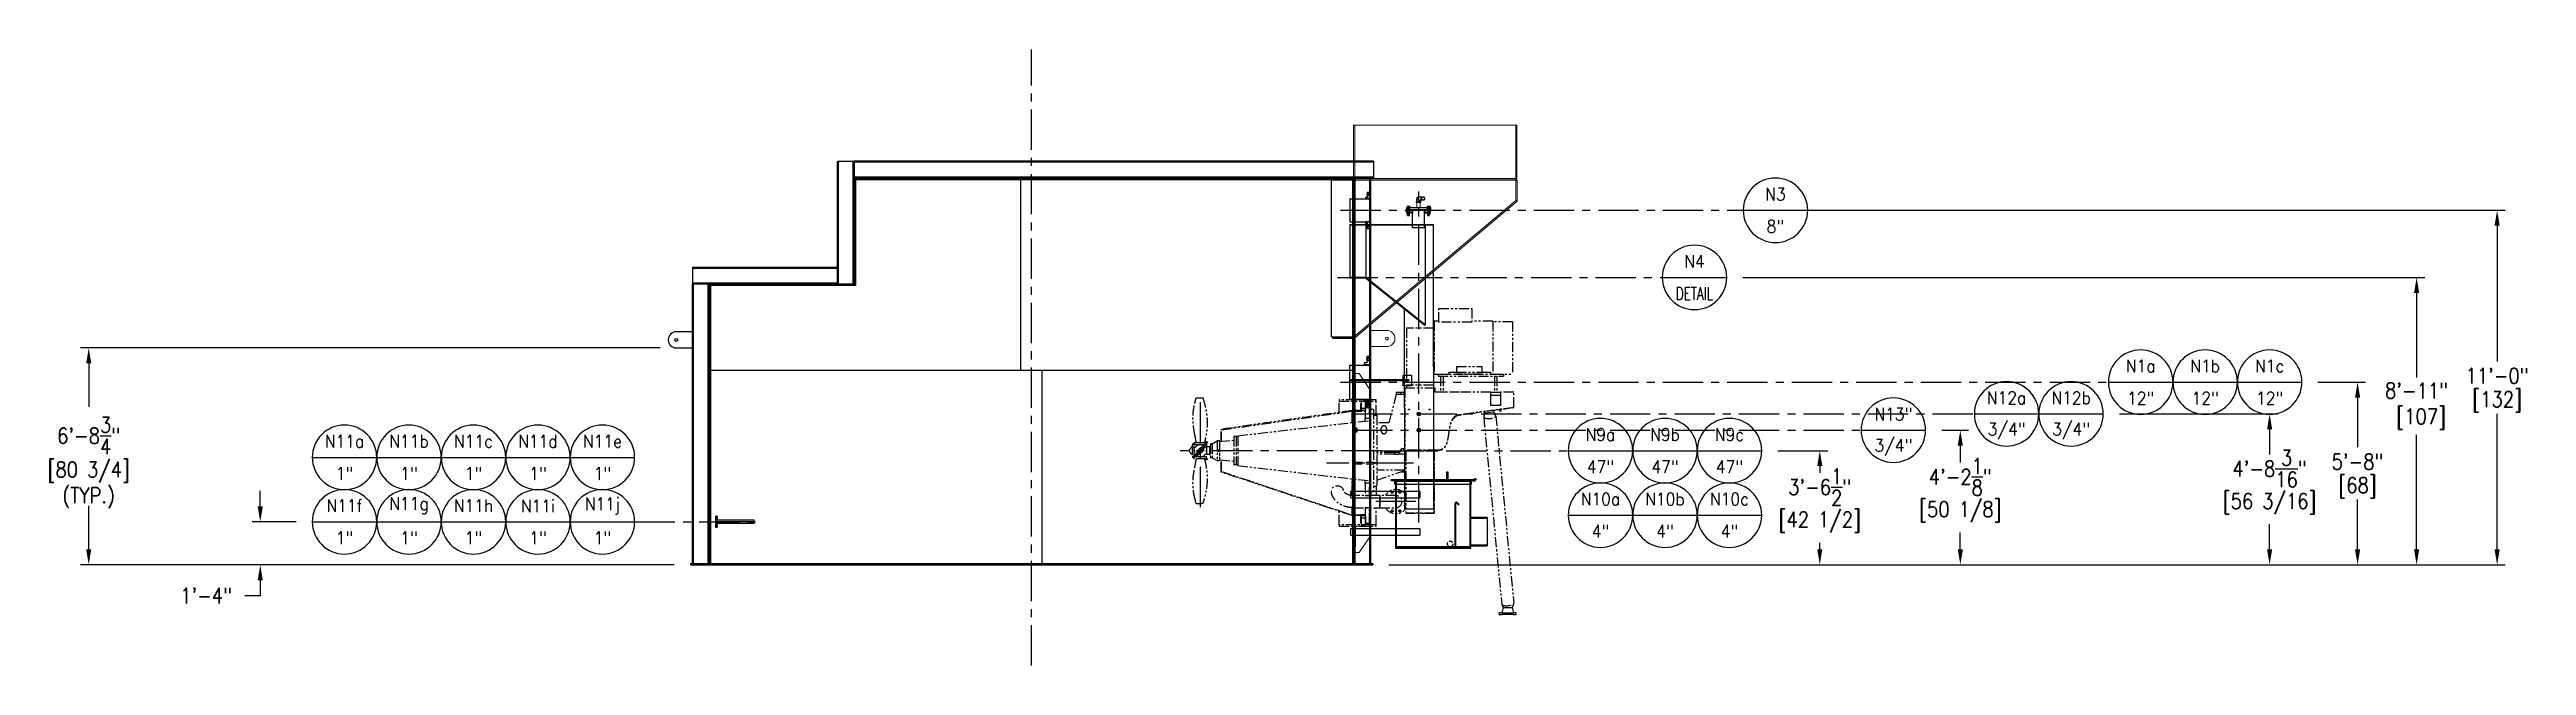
# Model space of a CAD drawing. Extents: x -1889 to 6398, y -470 to 1122.
# Drawn here: x -1253 to -331, y -470 to -241 of the extents above; entities that cross this region are included whole.
import ezdxf
from ezdxf.enums import TextEntityAlignment as Align

# ---------------------------------------------------------------- set-up
doc = ezdxf.new("R2010")
doc.units = 0
doc.header["$LTSCALE"] = 12
doc.header["$MEASUREMENT"] = 0
doc.header["$PDMODE"] = 33
doc.header["$PDSIZE"] = -0.5
for name, pattern in [('CENTER', [2, 1.25, -0.25, 0.25, -0.25]), ('HIDDEN', [0.375, 0.25, -0.125]), ('HIDDEN2', [0.1875, 0.125, -0.0625]), ('PHANTOM2', [1.25, 0.625, -0.125, 0.125, -0.125, 0.125, -0.125])]:
    doc.linetypes.add(name, pattern=pattern)
doc.layers.get('0').update_dxf_attribs({"linetype": 'CONTINUOUS'})
doc.layers.get('Defpoints').update_dxf_attribs({"linetype": 'CONTINUOUS'})
for name, color, linetype in [('1 PIPE', 7, 'CONTINUOUS'), ('1-150-RFSO', 14, 'CONTINUOUS'), ('1.25x1.25x.25', 34, 'CONTINUOUS'), ('10 PIPE', 7, 'CONTINUOUS'), ('12 PIPE', 7, 'CONTINUOUS'), ('12-150-RFSO', 14, 'CONTINUOUS'), ('3-4-THRDCPLG', 14, 'CONTINUOUS'), ('4 PIPE', 7, 'CONTINUOUS'), ('4-150-BLIND', 14, 'CONTINUOUS'), ('4-150-RFSO', 14, 'CONTINUOUS'), ('5-8-11NC-HHBOLT', 32, 'CONTINUOUS'), ('5-8-11NC-HHNUT', 32, 'CONTINUOUS'), ('6X20', 3, 'CONTINUOUS'), ('8 PIPE', 7, 'CONTINUOUS'), ('8-150-RFSO', 14, 'CONTINUOUS'), ('CENTER', 6, 'CENTER'), ('COVER', 3, 'CONTINUOUS'), ('DIM', 1, 'CONTINUOUS'), ('EXTERNALS', 3, 'CONTINUOUS'), ('HANDLE', 2, 'CONTINUOUS'), ('REPAD', 7, 'CONTINUOUS'), ('SHELL', 40, 'CONTINUOUS'), ('stack conn.', 191, 'CONTINUOUS')]:
    doc.layers.add(name, color=color, linetype=linetype)
for name, color, linetype, lineweight in [('AM_11', 92, 'PHANTOM2', 25), ('AM_3', 6, 'HIDDEN', 25), ('AM_7', 142, 'CENTER', 25), ('Equipment-AM_0', 7, 'CONTINUOUS', 50)]:
    doc.layers.add(name, color=color, linetype=linetype, lineweight=lineweight)
doc.styles.add('ROMANS', font='ROMANS.shx', dxfattribs={"width": 0.85, "height": 5.76})
doc.styles.get("Standard").update_dxf_attribs({"font": 'sanss___.ttf'})
doc.dimstyles.get("Standard").update_dxf_attribs({"dimtxt": 0.18, "dimasz": 0.18, "dimexe": 0.18, "dimexo": 0.0625, "dimgap": 0.09, "dimtad": 0, "dimtih": 1, "dimtoh": 1, "dimdec": 4, "dimzin": 0, "dimdsep": 46, "dimtxsty": 'Standard', "dimcen": 0.09, "dimadec": 0, "dimazin": 0, "dimtfac": 1, "dimtdec": 4, "dimtofl": 0, "dimtmove": 0, "dimatfit": 3, "dimfxl": 1, "dimtolj": 1, "dimtzin": 0, "dimarcsym": 0})

msp = doc.modelspace()

# ---------------------------------------------------------------- blocks, each defined once
blk = doc.blocks.new('A$C6a165dd2')
at = {"layer": 'COVER'}
for p, q in [((0, -0.25), (0, -0.75)), ((-7.87, -59.62), (-7.87, -59.12))]:
    blk.add_line(p, q, dxfattribs=at)
at = {"layer": 'stack conn.', "lineweight": 18}
for p, q in [((-0.13, 19.75), (-0.13, -0.25)), ((-0.13, 19.75), (60.62, 19.75)), ((0.25, 19.75), (0.25, -0.25)), ((60.25, -0.25), (60.25, 19.75)), ((60.62, -0.25), (60.62, 19.75)), ((60.5, -0.25), (0, -0.25)), ((0, -0.75), (60.5, -0.75)), ((60.25, -8.4), (0, -59.12)), ((60.57, -8.78), (0.32, -59.5)), ((60.25, -8.4), (60.25, -0.75)), ((60.25, -0.75), (60.75, -0.75)), ((60.25, -8.4), (60.75, -8.4)), ((60.25, -8.4), (60.57, -8.78)), ((60.25, -8.4), (60.7, -8.61)), ((60.5, -0.75), (60.5, -0.25)), ((60.75, -8.4), (60.75, -0.75))]:
    blk.add_line(p, q, dxfattribs=at)
at = {"layer": 'stack conn.'}
for p, q in [((-8.41, -59.12), (-8.41, -0.75)), ((0, -0.75), (-8.41, -0.75)), ((60.62, -0.25), (-0.13, -0.25)), ((-8.41, -59.12), (0, -59.12)), ((-7.87, -59.62), (0, -59.62)), ((0.32, -59.5), (0, -59.12)), ((0, -59.12), (0.17, -59.59))]:
    blk.add_line(p, q, dxfattribs=at)
at = {"layer": 'stack conn.', "linetype": 'HIDDEN2', "ltscale": 0.1}
for p, q in [((0.25, -0.25), (0.25, -0.75)), ((60.25, -0.25), (60.25, -0.75))]:
    blk.add_line(p, q, dxfattribs=at)
at = {"layer": 'stack conn.', "lineweight": 18}
for centre, start, end in [((60.25, -8.4), 309.94102, 0), ((0, -59.12), 270, 310.09095)]:
    blk.add_arc(centre, 0.5, start, end, dxfattribs=at)
blk = doc.blocks.new('A$Cedb5603b')
at = {"layer": '10 PIPE'}
for p, q in [((10.62, 105.62), (10.75, 0)), ((-0.13, 74.71), (0, 0)), ((0, 0), (10.75, 0))]:
    blk.add_line(p, q, dxfattribs=at)
at = {"layer": '4 PIPE'}
for p, q in [((2.99, 104.62), (2.99, 111.12)), ((7.49, 111.12), (2.99, 111.12)), ((7.49, 104.62), (7.49, 111.12)), ((7.49, 104.62), (2.99, 104.62))]:
    blk.add_line(p, q, dxfattribs=at)
at = {"layer": '4-150-BLIND'}
for p, q in [((0.74, 112.18), (9.74, 112.18)), ((0.74, 112.18), (0.74, 111.31)), ((0.74, 111.31), (2.15, 111.31)), ((1.12, 111.31), (1.12, 112.18)), ((1.87, 111.31), (1.87, 112.18)), ((2.15, 111.31), (2.15, 111.25)), ((2.15, 111.25), (8.34, 111.25)), ((8.34, 111.31), (9.74, 111.31)), ((8.34, 111.31), (8.34, 111.25)), ((8.62, 111.31), (8.62, 112.18)), ((9.37, 111.31), (9.37, 112.18)), ((9.74, 112.18), (9.74, 111.31))]:
    blk.add_line(p, q, dxfattribs=at)
at = {"layer": '4-150-RFSO'}
for p, q in [((0.74, 110.31), (0.74, 111.18)), ((2.15, 111.18), (0.74, 111.18)), ((1.12, 111.18), (1.12, 110.31)), ((1.87, 111.18), (1.87, 110.31)), ((8.34, 111.25), (2.15, 111.25)), ((2.15, 111.18), (2.15, 111.25)), ((2.96, 111.25), (2.96, 110)), ((7.53, 111.25), (7.53, 110)), ((8.34, 111.18), (8.34, 111.25)), ((9.74, 111.18), (8.34, 111.18)), ((8.62, 111.18), (8.62, 110.31)), ((9.37, 111.18), (9.37, 110.31)), ((9.74, 110.31), (9.74, 111.18)), ((2.59, 110.31), (0.74, 110.31)), ((2.59, 110), (2.59, 110.31)), ((2.99, 110), (2.59, 110)), ((7.9, 110), (7.49, 110)), ((9.74, 110.31), (7.9, 110.31)), ((7.9, 110), (7.9, 110.31))]:
    blk.add_line(p, q, dxfattribs=at)
at = {"layer": '5-8-11NC-HHBOLT'}
for p, q in [((1.03, 112.59), (0.95, 112.54)), ((0.95, 112.54), (0.95, 112.18)), ((0.95, 112.18), (2.04, 112.18)), ((1.03, 112.59), (1.96, 112.59)), ((1.18, 109.24), (1.18, 112.18)), ((1.22, 112.54), (1.22, 112.18)), ((1.76, 112.54), (1.76, 112.18)), ((1.81, 109.24), (1.81, 112.18)), ((1.96, 112.59), (2.04, 112.54)), ((2.04, 112.54), (2.04, 112.18)), ((8.53, 112.59), (8.45, 112.54)), ((8.45, 112.54), (8.45, 112.18)), ((8.45, 112.18), (9.54, 112.18)), ((8.53, 112.59), (9.46, 112.59)), ((8.68, 109.24), (8.68, 112.18)), ((8.72, 112.54), (8.72, 112.18)), ((8.74, 110.68), (9.25, 110.68)), ((9.26, 112.54), (9.26, 112.18)), ((9.31, 109.24), (9.31, 112.18)), ((9.46, 112.59), (9.54, 112.54)), ((9.54, 112.54), (9.54, 112.18)), ((1.18, 109.24), (1.81, 109.24)), ((1.24, 109.18), (1.18, 109.24)), ((1.24, 109.18), (1.75, 109.18)), ((1.75, 109.18), (1.81, 109.24)), ((8.68, 109.24), (9.31, 109.24)), ((8.74, 109.18), (8.68, 109.24)), ((8.74, 109.18), (9.25, 109.18)), ((9.25, 109.18), (9.31, 109.24))]:
    blk.add_line(p, q, dxfattribs=at)
at = {"layer": '5-8-11NC-HHBOLT', "linetype": 'HIDDEN'}
for p, q in [((1.24, 109.24), (1.24, 112.18)), ((1.75, 109.24), (1.75, 112.18)), ((8.74, 109.24), (8.74, 112.18)), ((9.25, 109.24), (9.25, 112.18))]:
    blk.add_line(p, q, dxfattribs=at)
at = {"layer": '5-8-11NC-HHBOLT'}
for centre, radius, start, end in [((1.09, 112.35), 0.24, 55.61575, 124.38425), ((1.49, 111.69), 0.896, 72.41205, 107.58795), ((1.9, 112.35), 0.24, 55.61575, 124.38425), ((8.59, 112.35), 0.24, 55.61575, 124.38425), ((8.99, 111.69), 0.896, 72.41205, 107.58795), ((9.4, 112.35), 0.24, 55.61575, 124.38425)]:
    blk.add_arc(centre, radius, start, end, dxfattribs=at)
at = {"layer": '5-8-11NC-HHNUT'}
for p, q in [((0.95, 110.27), (1.03, 110.31)), ((0.95, 109.79), (0.95, 110.27)), ((0.95, 109.79), (1.03, 109.75)), ((1.03, 110.31), (1.96, 110.31)), ((1.03, 109.75), (1.96, 109.75)), ((1.22, 109.79), (1.22, 110.27)), ((1.76, 109.79), (1.76, 110.27)), ((2.04, 110.27), (1.96, 110.31)), ((2.04, 109.79), (1.96, 109.75)), ((2.04, 109.79), (2.04, 110.27)), ((8.45, 110.27), (8.53, 110.31)), ((8.45, 109.79), (8.45, 110.27)), ((8.45, 109.79), (8.53, 109.75)), ((8.53, 110.31), (9.46, 110.31)), ((8.53, 109.75), (9.46, 109.75)), ((8.72, 109.79), (8.72, 110.27)), ((9.26, 109.79), (9.26, 110.27)), ((9.54, 110.27), (9.46, 110.31)), ((9.54, 109.79), (9.46, 109.75)), ((9.54, 109.79), (9.54, 110.27))]:
    blk.add_line(p, q, dxfattribs=at)
for centre, radius, start, end in [((1.09, 110.07), 0.24, 55.61575, 124.38425), ((1.09, 109.99), 0.24, 235.61575, 304.38425), ((1.49, 109.41), 0.896, 72.41205, 107.58795), ((1.49, 110.64), 0.896, 252.41205, 287.58795), ((1.9, 110.07), 0.24, 55.61575, 124.38425), ((1.9, 109.99), 0.24, 235.61575, 304.38425), ((8.59, 110.07), 0.24, 55.61575, 124.38425), ((8.59, 109.99), 0.24, 235.61575, 304.38425), ((8.99, 109.41), 0.896, 72.41205, 107.58795), ((8.99, 110.64), 0.896, 252.41205, 287.58795), ((9.4, 110.07), 0.24, 55.61575, 124.38425), ((9.4, 109.99), 0.24, 235.61575, 304.38425)]:
    blk.add_arc(centre, radius, start, end, dxfattribs=at)
at = {"layer": 'CENTER'}
for p, q in [((1.49, 109.06), (1.49, 112.82)), ((8.99, 109.06), (8.99, 112.82))]:
    blk.add_line(p, q, dxfattribs=at)
at = {"layer": 'COVER'}
for p, q in [((-20.38, 105.87), (10.62, 105.87)), ((-20.38, 105.62), (-20.38, 105.87)), ((10.62, 105.62), (-20.38, 105.62)), ((-20.38, 105.62), (-20.38, 86.12)), ((-14.38, 105.62), (-14.38, 86.12)), ((7.7, 105.62), (7.7, 68.43)), ((10.62, 105.87), (10.62, 105.62)), ((10.62, 105.87), (10.62, 57.87)), ((-14.38, 86.12), (-20.38, 86.12)), ((-20.38, 86.12), (-20.38, 85.87)), ((-14.47, 85.87), (-20.38, 85.87)), ((7.54, 68.24), (-14.47, 85.87)), ((7.7, 68.43), (-14.38, 86.12)), ((7.54, 68.24), (7.7, 68.43))]:
    blk.add_line(p, q, dxfattribs=at)
at = {"layer": 'Equipment-AM_0', "lineweight": 18}
for p, q in [((4.35, 114.34), (4.35, 114.02)), ((5.46, 114.34), (4.35, 114.34)), ((4.35, 114.02), (6.14, 114.02)), ((4.38, 114.37), (5.33, 114.37)), ((6.11, 113.99), (4.38, 113.99)), ((4.45, 114.56), (4.45, 114.43)), ((4.45, 114.56), (5.31, 114.56)), ((4.45, 114.43), (5.31, 114.43)), ((4.59, 113.99), (4.59, 113.84)), ((4.59, 112.18), (4.59, 113.99)), ((5.31, 114.43), (5.31, 114.56)), ((5.31, 114.56), (5.35, 114.56)), ((5.31, 114.43), (5.35, 114.43)), ((5.33, 114.37), (5.32, 114.37)), ((5.35, 114.4), (5.4, 114.61)), ((5.35, 114.56), (5.35, 114.43)), ((5.35, 114.4), (5.35, 114.4)), ((5.44, 114.6), (5.39, 114.4)), ((6.14, 114.34), (5.46, 114.34)), ((6.74, 116.15), (5.5, 116.15)), ((5.5, 114.84), (6.74, 114.84)), ((5.53, 114.6), (5.61, 114.6)), ((5.53, 114.4), (5.58, 114.6)), ((5.55, 114.4), (5.6, 114.6)), ((5.56, 114.43), (5.55, 114.43)), ((5.56, 114.44), (5.56, 114.43)), ((5.56, 114.43), (6.03, 114.43)), ((5.58, 114.37), (6.11, 114.37)), ((5.58, 114.37), (5.58, 114.37)), ((5.59, 114.56), (6.03, 114.56)), ((5.64, 116.15), (5.6, 116.16)), ((5.9, 112.18), (5.9, 113.99)), ((6.03, 114.43), (6.03, 114.56)), ((6.1, 115.45), (6.1, 115.49)), ((6.14, 114.02), (6.14, 114.34)), ((6.48, 115.1), (6.48, 115.1)), ((6.86, 116.14), (6.76, 116.14)), ((6.78, 114.84), (6.87, 114.85)), ((6.82, 116.15), (6.81, 116.15)), ((6.82, 114.84), (6.85, 114.85)), ((6.82, 114.84), (6.83, 114.84)), ((6.84, 116.14), (6.83, 116.14)), ((6.91, 116.13), (6.83, 116.14)), ((6.88, 116.14), (6.84, 116.14)), ((6.85, 114.84), (6.85, 114.84)), ((6.86, 116.14), (6.86, 116.14)), ((6.87, 114.85), (6.93, 114.86)), ((6.87, 114.85), (6.87, 114.85)), ((6.88, 116.14), (6.88, 116.14)), ((6.94, 116.13), (6.88, 116.13)), ((6.91, 116.13), (6.88, 116.13)), ((6.91, 116.13), (6.89, 116.13)), ((6.91, 116.12), (6.89, 116.12)), ((6.89, 114.85), (6.89, 114.85)), ((6.9, 116.13), (6.9, 116.13)), ((7, 116.12), (6.91, 116.13)), ((6.91, 114.85), (6.91, 114.85)), ((6.92, 116.13), (6.92, 116.13)), ((6.96, 116.12), (6.92, 116.13)), ((6.92, 114.86), (7.02, 114.88)), ((6.93, 114.86), (7.01, 114.87)), ((6.93, 114.85), (6.93, 114.86)), ((6.94, 116.13), (6.94, 116.13)), ((6.94, 114.86), (6.99, 114.87)), ((6.95, 114.86), (7.07, 114.89)), ((6.95, 114.86), (6.95, 114.86)), ((6.96, 116.13), (6.96, 116.13)), ((6.97, 114.86), (6.97, 114.86)), ((6.97, 114.86), (6.99, 114.86)), ((6.98, 116.12), (6.98, 116.12)), ((7.02, 116.12), (6.99, 116.12)), ((6.99, 114.86), (7, 114.86)), ((7, 116.12), (7, 116.12)), ((7.01, 116.12), (7.1, 116.1)), ((7.01, 114.87), (7.02, 114.87)), ((7.03, 116.12), (7.02, 116.12))]:
    blk.add_line(p, q, dxfattribs=at)
at = {"layer": 'Equipment-AM_0', "lineweight": 18, "flags": 128}
for points in [[(4.77, 115.93), (4.75, 115.9), (4.7, 115.82), (4.66, 115.74), (4.62, 115.65), (4.58, 115.54), (4.54, 115.41), (4.51, 115.27), (4.49, 115.14), (4.48, 115.01), (4.46, 114.88), (4.46, 114.75), (4.45, 114.62), (4.45, 114.56)], [(5.95, 116.15), (5.9, 116.18), (5.81, 116.21), (5.71, 116.23), (5.61, 116.24), (5.51, 116.23), (5.42, 116.21), (5.32, 116.18), (5.24, 116.13), (5.16, 116.07), (5.08, 116), (5.02, 115.92), (4.97, 115.84), (4.93, 115.74), (4.9, 115.64), (4.89, 115.54), (4.89, 115.44), (4.9, 115.34), (4.93, 115.24), (4.97, 115.15), (5.02, 115.06), (5.08, 114.98), (5.16, 114.91), (5.24, 114.86), (5.32, 114.81), (5.42, 114.77), (5.51, 114.75), (5.61, 114.75), (5.61, 114.75)], [(5.73, 116.15), (5.64, 116.16), (5.55, 116.16), (5.45, 116.15), (5.36, 116.12), (5.28, 116.08), (5.2, 116.02), (5.13, 115.96), (5.06, 115.88), (5.02, 115.8), (4.98, 115.71), (4.95, 115.61), (4.94, 115.52), (4.95, 115.42), (4.96, 115.32), (5, 115.23), (5.04, 115.14), (5.09, 115.06), (5.16, 114.99), (5.24, 114.93), (5.32, 114.88), (5.41, 114.85), (5.5, 114.83), (5.59, 114.82), (5.59, 114.82)], [(5.39, 114.4), (5.51, 114.41), (5.53, 114.4)], [(5.53, 114.36), (5.51, 114.36), (5.39, 114.36)], [(5.42, 114.84), (5.46, 114.84), (5.5, 114.84)], [(5.5, 116.15), (5.5, 116.15), (5.43, 116.15)], [(5.58, 114.37), (5.58, 114.37), (5.57, 114.37), (5.56, 114.36), (5.55, 114.36), (5.53, 114.36)], [(5.55, 114.82), (5.6, 114.83), (5.64, 114.84)], [(5.55, 114.4), (5.55, 114.4), (5.55, 114.4)], [(5.57, 114.37), (5.57, 114.37), (5.56, 114.37)], [(5.59, 114.82), (5.69, 114.83), (5.73, 114.84)], [(6.13, 115.7), (6.11, 115.59), (6.1, 115.47)], [(6.1, 115.47), (6.12, 115.36), (6.15, 115.25)], [(6.84, 114.85), (6.8, 114.84), (6.69, 114.84), (6.58, 114.86), (6.48, 114.9), (6.39, 114.95), (6.3, 115.02), (6.23, 115.1), (6.18, 115.2), (6.14, 115.3), (6.11, 115.41), (6.11, 115.52), (6.12, 115.63), (6.15, 115.74), (6.2, 115.83), (6.26, 115.92), (6.34, 116), (6.42, 116.06), (6.51, 116.1), (6.6, 116.13), (6.69, 116.15), (6.78, 116.15), (6.82, 116.14)], [(6.83, 116.13), (6.76, 116.15), (6.62, 116.14), (6.49, 116.09), (6.37, 116.02), (6.26, 115.92), (6.18, 115.8), (6.13, 115.67), (6.11, 115.53), (6.12, 115.38), (6.16, 115.24), (6.23, 115.11), (6.32, 115), (6.44, 114.92)], [(6.85, 114.85), (6.79, 114.84), (6.68, 114.85), (6.58, 114.87), (6.48, 114.91), (6.39, 114.97), (6.31, 115.04), (6.24, 115.13), (6.19, 115.22), (6.15, 115.33), (6.13, 115.44), (6.13, 115.55), (6.15, 115.66), (6.18, 115.76), (6.23, 115.86), (6.3, 115.94), (6.38, 116.02), (6.47, 116.07), (6.57, 116.12), (6.67, 116.14), (6.78, 116.15), (6.84, 116.14)], [(6.23, 115.89), (6.18, 115.8), (6.13, 115.7)], [(6.18, 115.75), (6.15, 115.65), (6.13, 115.54)], [(6.13, 115.54), (6.13, 115.43), (6.15, 115.31)], [(6.84, 116.14), (6.81, 116.14), (6.67, 116.14), (6.54, 116.1), (6.41, 116.04), (6.3, 115.94), (6.22, 115.83), (6.16, 115.69), (6.14, 115.55), (6.14, 115.41), (6.17, 115.27), (6.24, 115.14), (6.33, 115.03), (6.44, 114.94), (6.57, 114.88), (6.71, 114.85), (6.85, 114.85), (6.91, 114.86)], [(6.16, 115.6), (6.15, 115.49), (6.16, 115.38)], [(6.15, 115.31), (6.19, 115.21), (6.25, 115.11)], [(6.15, 115.25), (6.2, 115.15), (6.26, 115.06)], [(6.87, 114.85), (6.79, 114.84), (6.68, 114.85), (6.58, 114.88), (6.48, 114.93), (6.39, 114.99), (6.31, 115.06), (6.25, 115.15), (6.2, 115.25), (6.17, 115.36), (6.16, 115.46), (6.16, 115.57), (6.18, 115.68), (6.22, 115.78), (6.27, 115.88), (6.34, 115.96), (6.42, 116.03), (6.52, 116.08), (6.61, 116.12), (6.72, 116.14), (6.82, 116.14), (6.86, 116.14)], [(6.83, 116.14), (6.72, 116.14), (6.58, 116.11), (6.46, 116.05), (6.35, 115.96), (6.26, 115.85), (6.2, 115.72), (6.16, 115.58), (6.16, 115.44), (6.19, 115.29), (6.25, 115.16), (6.33, 115.05), (6.44, 114.95), (6.56, 114.89), (6.72, 114.85), (6.88, 114.85), (6.92, 114.86)], [(6.23, 115.81), (6.19, 115.71), (6.16, 115.6)], [(6.16, 115.38), (6.19, 115.27), (6.24, 115.17)], [(6.92, 114.86), (6.89, 114.85), (6.78, 114.85), (6.68, 114.86), (6.57, 114.89), (6.48, 114.94), (6.39, 115.01), (6.32, 115.09), (6.26, 115.18), (6.22, 115.28), (6.19, 115.38), (6.18, 115.49), (6.19, 115.6), (6.21, 115.71), (6.25, 115.8), (6.31, 115.9), (6.38, 115.98), (6.47, 116.04), (6.56, 116.09), (6.66, 116.13), (6.77, 116.14), (6.87, 116.14), (6.9, 116.13)], [(6.76, 116.13), (6.65, 116.12), (6.5, 116.06), (6.38, 115.96), (6.28, 115.84), (6.21, 115.69), (6.18, 115.53), (6.19, 115.37), (6.24, 115.22), (6.33, 115.08), (6.44, 114.97), (6.58, 114.89), (6.73, 114.85), (6.89, 114.85), (6.92, 114.86)], [(6.3, 115.94), (6.23, 115.85), (6.18, 115.75)], [(6.2, 115.66), (6.18, 115.55), (6.18, 115.44)], [(6.18, 115.44), (6.2, 115.33), (6.23, 115.23)], [(6.93, 114.86), (6.88, 114.85), (6.78, 114.85), (6.67, 114.87), (6.57, 114.91), (6.48, 114.96), (6.4, 115.03), (6.33, 115.11), (6.27, 115.2), (6.23, 115.3), (6.21, 115.41), (6.2, 115.52), (6.22, 115.63), (6.24, 115.73), (6.29, 115.83), (6.35, 115.91), (6.43, 115.99), (6.51, 116.05), (6.61, 116.1), (6.71, 116.13), (6.81, 116.14), (6.92, 116.13), (6.93, 116.13)], [(6.29, 115.86), (6.23, 115.77), (6.2, 115.66)], [(6.24, 115.72), (6.21, 115.62), (6.2, 115.51)], [(6.2, 115.51), (6.21, 115.39), (6.23, 115.29)], [(6.65, 116.11), (6.53, 116.06), (6.41, 115.97), (6.31, 115.85), (6.24, 115.7), (6.21, 115.54), (6.21, 115.38), (6.26, 115.23), (6.34, 115.09), (6.46, 114.98), (6.59, 114.9), (6.6, 114.9)], [(6.23, 115.57), (6.22, 115.46), (6.24, 115.35)], [(6.93, 114.86), (6.88, 114.85), (6.77, 114.86), (6.67, 114.88), (6.57, 114.92), (6.48, 114.98), (6.4, 115.05), (6.34, 115.13), (6.28, 115.23), (6.25, 115.33), (6.23, 115.44), (6.23, 115.55), (6.24, 115.65), (6.28, 115.75), (6.33, 115.85), (6.39, 115.93), (6.47, 116.01), (6.56, 116.06), (6.65, 116.11), (6.76, 116.13), (6.86, 116.14), (6.92, 116.13)], [(6.81, 116.13), (6.71, 116.12), (6.56, 116.06), (6.44, 115.97), (6.33, 115.85), (6.26, 115.71), (6.23, 115.55), (6.24, 115.39), (6.28, 115.24), (6.36, 115.1), (6.47, 114.99), (6.61, 114.91), (6.76, 114.86)], [(6.37, 115.98), (6.29, 115.9), (6.23, 115.81)], [(6.29, 115.78), (6.25, 115.68), (6.23, 115.57)], [(6.23, 115.29), (6.28, 115.19), (6.34, 115.09)], [(6.23, 115.23), (6.29, 115.13), (6.35, 115.04)], [(6.35, 115.91), (6.28, 115.82), (6.24, 115.72)], [(6.24, 115.35), (6.27, 115.24), (6.32, 115.15)], [(6.24, 115.17), (6.3, 115.08), (6.38, 115)], [(6.97, 114.86), (6.87, 114.85), (6.77, 114.86), (6.67, 114.89), (6.57, 114.94), (6.48, 114.99), (6.41, 115.07), (6.35, 115.16), (6.3, 115.25), (6.27, 115.36), (6.25, 115.46), (6.25, 115.57), (6.28, 115.68), (6.31, 115.78), (6.37, 115.87), (6.43, 115.95), (6.52, 116.02), (6.6, 116.07), (6.7, 116.11), (6.8, 116.13), (6.91, 116.13), (6.94, 116.13)], [(6.26, 115.63), (6.25, 115.52), (6.25, 115.41)], [(6.25, 115.41), (6.28, 115.3), (6.32, 115.2)], [(6.25, 115.11), (6.32, 115.03), (6.4, 114.96)], [(6.74, 116.12), (6.74, 116.12), (6.59, 116.07), (6.47, 115.98), (6.36, 115.86), (6.29, 115.72), (6.26, 115.56), (6.26, 115.4), (6.3, 115.25), (6.38, 115.11), (6.49, 115), (6.62, 114.91), (6.72, 114.88)], [(6.34, 115.83), (6.29, 115.73), (6.26, 115.63)], [(6.26, 115.06), (6.34, 114.98), (6.43, 114.92)], [(7.08, 114.88), (7.07, 114.88), (6.97, 114.86), (6.87, 114.86), (6.76, 114.87), (6.66, 114.9), (6.57, 114.95), (6.49, 115.02), (6.41, 115.09), (6.35, 115.18), (6.31, 115.28), (6.28, 115.38), (6.27, 115.49), (6.28, 115.6), (6.31, 115.7), (6.35, 115.8), (6.41, 115.89), (6.48, 115.97), (6.56, 116.03), (6.65, 116.08), (6.75, 116.11), (6.85, 116.13), (6.95, 116.13), (6.96, 116.13)], [(6.3, 115.69), (6.28, 115.58), (6.27, 115.47)], [(6.27, 115.47), (6.28, 115.36), (6.32, 115.26)], [(6.81, 116.12), (6.77, 116.12), (6.62, 116.07), (6.5, 115.98), (6.39, 115.86), (6.32, 115.72), (6.28, 115.57), (6.28, 115.41), (6.32, 115.26), (6.4, 115.12), (6.5, 115), (6.63, 114.92), (6.75, 114.88)], [(6.44, 116.02), (6.35, 115.95), (6.29, 115.86)], [(6.41, 115.96), (6.34, 115.87), (6.29, 115.78)], [(7.18, 114.92), (7.17, 114.91), (7.07, 114.88), (6.97, 114.86), (6.86, 114.86), (6.76, 114.88), (6.66, 114.91), (6.57, 114.97), (6.49, 115.03), (6.42, 115.12), (6.37, 115.21), (6.33, 115.31), (6.3, 115.41), (6.3, 115.52), (6.31, 115.62), (6.34, 115.73), (6.38, 115.82), (6.45, 115.91), (6.52, 115.98), (6.6, 116.04), (6.7, 116.09), (6.8, 116.12), (6.9, 116.13), (6.99, 116.12)], [(6.47, 116.08), (6.38, 116.02), (6.3, 115.94)], [(6.4, 115.88), (6.34, 115.79), (6.3, 115.69)], [(6.35, 115.75), (6.31, 115.64), (6.3, 115.54)], [(6.3, 115.54), (6.3, 115.43), (6.32, 115.32)], [(6.76, 116.1), (6.65, 116.07), (6.52, 115.98), (6.42, 115.87), (6.35, 115.73), (6.31, 115.58), (6.31, 115.42), (6.34, 115.27), (6.42, 115.13), (6.52, 115.01), (6.65, 114.92), (6.79, 114.87), (6.84, 114.87)], [(6.35, 115.5), (6.35, 115.52), (6.36, 115.6), (6.41, 115.77), (6.46, 115.86), (6.53, 115.94), (6.6, 116.01), (6.69, 116.06), (6.79, 116.1), (6.89, 116.12), (6.99, 116.12), (7.09, 116.11), (7.19, 116.07), (7.28, 116.02), (7.36, 115.96), (7.43, 115.88), (7.49, 115.79), (7.53, 115.69), (7.55, 115.59), (7.56, 115.48), (7.55, 115.38), (7.52, 115.27), (7.47, 115.18), (7.41, 115.09), (7.34, 115.02), (7.26, 114.95), (7.17, 114.91), (7.07, 114.87), (6.96, 114.86), (6.86, 114.87), (6.76, 114.89), (6.66, 114.93), (6.57, 114.98), (6.49, 115.06), (6.43, 115.14), (6.38, 115.23), (6.34, 115.33), (6.32, 115.44), (6.32, 115.54), (6.34, 115.65), (6.37, 115.75), (6.42, 115.84), (6.49, 115.93), (6.56, 116), (6.65, 116.05), (6.74, 116.1), (6.84, 116.12), (6.95, 116.13), (7.02, 116.12)], [(6.33, 115.6), (6.32, 115.49), (6.33, 115.38)], [(6.32, 115.32), (6.36, 115.22), (6.41, 115.12)], [(6.32, 115.26), (6.36, 115.16), (6.43, 115.07)], [(6.32, 115.2), (6.37, 115.11), (6.45, 115.03)], [(6.32, 115.15), (6.39, 115.06), (6.47, 114.98)], [(6.87, 116.12), (6.83, 116.11), (6.68, 116.07), (6.55, 115.99), (6.45, 115.88), (6.37, 115.74), (6.33, 115.59), (6.33, 115.43), (6.36, 115.28), (6.43, 115.14), (6.54, 115.02), (6.66, 114.93), (6.81, 114.88), (6.96, 114.86), (7.11, 114.89), (7.18, 114.92)], [(6.4, 115.8), (6.35, 115.7), (6.33, 115.6)], [(6.33, 115.38), (6.36, 115.28), (6.4, 115.18)], [(6.48, 116), (6.4, 115.92), (6.34, 115.83)], [(6.34, 115.09), (6.41, 115.01), (6.5, 114.95)], [(7.54, 115.39), (7.55, 115.47), (7.54, 115.63), (7.49, 115.78), (7.41, 115.91), (7.29, 116.01), (7.16, 116.08), (7.01, 116.12), (6.86, 116.11), (6.72, 116.07), (6.58, 115.99), (6.48, 115.88), (6.4, 115.75), (6.36, 115.61), (6.35, 115.45), (6.35, 115.45)], [(6.51, 116.05), (6.42, 115.99), (6.35, 115.91)], [(6.46, 115.93), (6.4, 115.84), (6.35, 115.75)], [(6.36, 115.66), (6.35, 115.55), (6.35, 115.44)], [(6.35, 115.5), (6.35, 115.47), (6.35, 115.45)], [(6.35, 115.44), (6.36, 115.34), (6.4, 115.23)], [(6.35, 115.04), (6.44, 114.97), (6.53, 114.91)], [(6.45, 115.85), (6.4, 115.76), (6.36, 115.66)], [(6.38, 115), (6.47, 114.93), (6.56, 114.88)], [(6.55, 116.03), (6.47, 115.96), (6.4, 115.88)], [(6.53, 115.97), (6.45, 115.89), (6.4, 115.8)], [(6.4, 115.23), (6.4, 115.22), (6.48, 115.1)], [(6.4, 115.18), (6.46, 115.09), (6.54, 115.01)], [(6.4, 114.96), (6.5, 114.9), (6.6, 114.86)], [(6.58, 115.09), (6.49, 115.2), (6.45, 115.28), (6.42, 115.37), (6.41, 115.47), (6.41, 115.57), (6.43, 115.66), (6.46, 115.75), (6.51, 115.84), (6.57, 115.91), (6.64, 115.98), (6.73, 116.03), (6.81, 116.06), (6.91, 116.08), (7, 116.08), (7.1, 116.07), (7.19, 116.04), (7.28, 116), (7.35, 115.94), (7.42, 115.86), (7.48, 115.78), (7.52, 115.69), (7.54, 115.59), (7.55, 115.49), (7.54, 115.39), (7.52, 115.29), (7.48, 115.19), (7.42, 115.11), (7.36, 115.03), (7.28, 114.97), (7.19, 114.92), (7.09, 114.89), (6.99, 114.87), (6.89, 114.87), (6.79, 114.89), (6.69, 114.93), (6.61, 114.98), (6.54, 115.04), (6.48, 115.1)], [(6.59, 116.08), (6.49, 116.03), (6.41, 115.96)], [(6.41, 115.12), (6.48, 115.04), (6.56, 114.97)], [(6.43, 115.07), (6.5, 115), (6.59, 114.94)], [(6.43, 114.92), (6.53, 114.87), (6.64, 114.85)], [(6.6, 116.01), (6.52, 115.94), (6.45, 115.85)], [(6.45, 115.03), (6.53, 114.96), (6.62, 114.91)], [(6.63, 116.06), (6.54, 116), (6.46, 115.93)], [(7.49, 115.61), (7.46, 115.7), (7.42, 115.77), (7.37, 115.84), (7.31, 115.9), (7.24, 115.95), (7.17, 115.99), (7.09, 116.02), (7.01, 116.03), (6.92, 116.03), (6.84, 116.01), (6.76, 115.98), (6.69, 115.94), (6.62, 115.89), (6.57, 115.82), (6.52, 115.75), (6.49, 115.67), (6.47, 115.59), (6.46, 115.5), (6.46, 115.41), (6.48, 115.33), (6.51, 115.25), (6.56, 115.18), (6.61, 115.11), (6.68, 115.06), (6.75, 115.01), (6.83, 114.98), (6.91, 114.96), (6.99, 114.96), (7.07, 114.96), (7.15, 114.99), (7.23, 115.02), (7.3, 115.07), (7.36, 115.13), (7.41, 115.2), (7.45, 115.27), (7.48, 115.36), (7.5, 115.44), (7.5, 115.53), (7.49, 115.61)], [(7.47, 115.61), (7.45, 115.69), (7.41, 115.77), (7.36, 115.84), (7.3, 115.9), (7.23, 115.95), (7.15, 115.98), (7.07, 116.01), (6.99, 116.02), (6.9, 116.01), (6.82, 115.99), (6.75, 115.96), (6.67, 115.91), (6.61, 115.86), (6.56, 115.79), (6.52, 115.71), (6.49, 115.63), (6.47, 115.55), (6.47, 115.46), (6.48, 115.37), (6.51, 115.29), (6.55, 115.22), (6.6, 115.15), (6.66, 115.09), (6.73, 115.04), (6.8, 115), (6.88, 114.98), (6.97, 114.97), (7.05, 114.97), (7.13, 114.99), (7.21, 115.03), (7.28, 115.07), (7.34, 115.13), (7.4, 115.2), (7.44, 115.27), (7.47, 115.35), (7.48, 115.44), (7.49, 115.52), (7.47, 115.61)], [(6.47, 114.98), (6.56, 114.92), (6.66, 114.88)], [(6.67, 116.1), (6.57, 116.06), (6.48, 116)], [(6.5, 114.95), (6.59, 114.89), (6.7, 114.86)], [(6.71, 116.13), (6.61, 116.1), (6.51, 116.05)], [(6.7, 116.08), (6.61, 116.03), (6.53, 115.97)], [(6.53, 114.91), (6.63, 114.87), (6.74, 114.85)], [(6.54, 115.01), (6.62, 114.95), (6.72, 114.9)], [(6.75, 116.11), (6.65, 116.08), (6.55, 116.03)], [(6.56, 114.97), (6.66, 114.92), (6.76, 114.88)], [(6.56, 114.88), (6.67, 114.85), (6.78, 114.84)], [(6.79, 116.13), (6.69, 116.12), (6.59, 116.08)], [(6.59, 114.94), (6.69, 114.89), (6.79, 114.86)], [(6.78, 116.1), (6.69, 116.06), (6.6, 116.01)], [(6.6, 114.86), (6.71, 114.84), (6.82, 114.84)], [(6.62, 114.91), (6.73, 114.87), (6.83, 114.85)], [(6.83, 116.12), (6.72, 116.1), (6.63, 116.06)], [(6.7, 114.84), (6.66, 114.84), (6.63, 114.84)], [(6.64, 114.85), (6.75, 114.84), (6.82, 114.84)], [(6.66, 114.88), (6.76, 114.86), (6.87, 114.85)], [(6.88, 116.13), (6.77, 116.13), (6.67, 116.1)], [(6.91, 116.13), (6.81, 116.11), (6.7, 116.08)], [(6.7, 114.86), (6.8, 114.85), (6.91, 114.85)], [(6.9, 116.13), (6.82, 116.14), (6.71, 116.13)], [(6.72, 114.9), (6.82, 114.87), (6.93, 114.86)], [(6.76, 114.84), (6.76, 114.84), (6.72, 114.84)], [(6.74, 114.85), (6.84, 114.85), (6.89, 114.85)], [(6.96, 116.13), (6.85, 116.13), (6.75, 116.11)], [(6.76, 114.88), (6.86, 114.86), (6.97, 114.86)], [(6.99, 116.12), (6.89, 116.12), (6.78, 116.1)], [(6.92, 116.13), (6.9, 116.13), (6.79, 116.13)], [(6.79, 114.86), (6.9, 114.86), (6.97, 114.86)], [(6.87, 114.85), (6.85, 114.85), (6.8, 114.84)], [(6.98, 116.12), (6.93, 116.13), (6.83, 116.12)], [(6.97, 116.12), (6.95, 116.12), (6.85, 116.12)], [(7.04, 116.1), (7.01, 116.11), (6.94, 116.12)], [(6.96, 114.86), (7.1, 114.89), (7.13, 114.9)]]:
    blk.add_lwpolyline(points, dxfattribs=at)
at = {"layer": 'Equipment-AM_0', "lineweight": 18}
for centre, radius, start, end in [((4.38, 114.34), 0.03, 90, 180), ((4.38, 114.02), 0.03, 180, 270), ((4.39, 114.43), 0.06, 270, 0), ((5.87, 114.57), 0.551, 173.89129, 180.15993), ((5.48, 114.42), 0.164, 176.97965, 197.28309), ((5.32, 114.4), 0.0316, 272.81012, 354.95205), ((5.33, 114.4), 0.0293, 274.31177, 14.26433), ((5.32, 114.4), 0.0294, 271.83104, 6.16565), ((5.93, 119.51), 5.17, 263.31599, 264.02136), ((5.78, 114.57), 0.436, 173.24789, 180.18728), ((5.4, 114.42), 0.0582, 175.93928, 205.02975), ((5.36, 114.87), 0.463, 269.08634, 273.44422), ((5.51, 114.39), 0.116, 171.51309, 193.48679), ((5.61, 114.38), 0.0882, 164.2509, 193.27127), ((5.54, 114.31), 0.0958, 83.61588, 95.87375), ((5.58, 114.4), 0.03, 167.6924, 269.98524), ((5.65, 114.42), 0.0943, 175.25146, 211.78233), ((5.6, 115.45), 0.854, 270.14637, 313.83511), ((5.61, 115.45), 0.706, 270.04916, 299.02094), ((5.61, 115.45), 0.825, 270.13919, 311.59745), ((8.45, 114.57), 2.42, 176.48165, 180.23746), ((6.09, 114.43), 0.06, 180, 270), ((6.75, 115.5), 0.648, 103.90623, 168.59185), ((6.11, 114.34), 0.03, 0, 90), ((6.11, 114.02), 0.03, 270, 0), ((6.76, 115.48), 0.657, 200.99856, 229.8552), ((6.74, 115.52), 0.63, 103.66398, 143.69448), ((6.99, 115.49), 0.642, 179.6514, 217.93315), ((6.94, 115.52), 0.598, 186.27079, 273.20785), ((6.74, 115.47), 0.632, 231.87993, 247.26584), ((6.78, 115.53), 0.616, 91.95217, 132.39683), ((6.8, 115.53), 0.609, 86.07956, 126.68175), ((6.75, 115.58), 0.569, 81.07516, 118.9923), ((6.96, 115.44), 0.514, 218.19467, 272.02655), ((6.97, 115.47), 0.545, 223.35398, 270.69058), ((6.74, 115.53), 0.618, 82.72116, 103.37428)]:
    blk.add_arc(centre, radius, start, end, dxfattribs=at)
blk.add_ellipse((5.38, 114.4), major_axis=(0.0323, 0.0137), ratio=0.50127, start_param=2.132769, end_param=2.320241, dxfattribs=at)
blk.add_spline([(4.77, 115.93), (4.83, 115.98), (4.85, 116), (4.88, 116.02), (4.92, 116.05), (4.96, 116.08), (5, 116.1), (5.06, 116.13), (5.12, 116.15), (5.17, 116.17), (5.28, 116.2), (5.41, 116.23), (5.45, 116.23), (5.52, 116.24), (5.56, 116.24), (5.61, 116.24)], degree=3, dxfattribs=at)
blk = doc.blocks.new('A$C03ff7026')
at = {"layer": 'AM_11', "ltscale": 0.5}
h = blk.add_hatch(dxfattribs=at)
h.set_pattern_fill('ANSI31', color=1, scale=30, angle=18, style=0)
h.set_pattern_definition([(63, (-485.1168, -589.127), (-3.341274, 1.702464), [])])
h.paths.add_polyline_path([(-57.59, -10.93), (-57.56, -11.16), (-8.9, -4.17), (-8.93, -3.94)])
h = blk.add_hatch(dxfattribs=at)
h.set_pattern_fill('ANSI31', color=1, scale=30, angle=123.00025, style=0)
h.set_pattern_definition([(168.00025, (-485.1168, -589.127), (-0.779653, -3.668057), [])])
h.paths.add_polyline_path([(-7.91, -43.07), (-7.91, -42.83), (-8.9, -42.83), (-8.9, -43.07)])
h.paths.add_polyline_path([(-4.02, -43.07), (-4.02, -42.83), (-5.94, -42.83), (-5.94, -43.07)])
h.paths.add_polyline_path([(-4.02, -4.17), (-4.02, -3.94), (-8.9, -3.94), (-8.9, -4.17)])
h = blk.add_hatch(dxfattribs=at)
h.set_pattern_fill('ANSI31', color=1, scale=30, angle=32.99998, style=0)
h.set_pattern_definition([(78, (-485.1168, -589.127), (-3.668053, 0.77967), [])])
h.paths.add_polyline_path([(-3.94, -46.54), (-3.94, -46.04), (-3.98, -46.04), (-3.98, -45.94), (-3.98, -44.06), (-4.06, -43.98), (-5.43, -43.98), (-5.51, -44.06), (-5.51, -46.54)])
h.paths.add_polyline_path([(-3.94, -0.96), (-3.94, -0.47), (-5.51, -0.47), (-5.51, -2.95), (-5.43, -3.03), (-4.06, -3.03), (-3.98, -2.95), (-3.98, -1.06), (-3.98, -0.96)])
at = {"layer": 'AM_11', "color": 1, "ltscale": 0.5}
for p, q in [((21.69, 29.29), (21.69, 9.65)), ((23.39, 29.29), (21.69, 29.29)), ((23.39, 28.9), (23.39, 34.09)), ((23.39, 34.09), (35.63, 34.09)), ((35.63, 28.9), (23.39, 28.9)), ((35.63, 34.09), (35.63, 28.9)), ((43.43, 29.29), (35.63, 29.29)), ((43.43, 29.29), (43.43, 9.65)), ((50.79, 29.09), (43.43, 29.09)), ((50.79, 29.09), (50.79, 9.65)), ((21.38, 26.77), (11.38, 26.77)), ((11.38, 26.77), (11.38, 5.51)), ((21.38, 26.77), (21.38, 5.51)), ((21.5, 20.47), (21.38, 20.47)), ((21.5, 20.57), (21.5, 18.01)), ((21.69, 20.57), (21.5, 20.57)), ((21.5, 18.11), (21.38, 18.11)), ((21.69, 18.01), (21.5, 18.01)), ((21.69, 9.65), (27.2, 9.65)), ((47.48, 9.45), (23.07, 9.45)), ((23.07, 9.45), (23.07, 8.82)), ((27.2, 10.35), (29.92, 10.35)), ((27.2, 9.45), (27.2, 10.35)), ((29.92, 12.48), (29.92, 10.35)), ((29.92, 12.48), (39.45, 12.48)), ((29.92, 10.35), (39.45, 10.35)), ((29.92, 9.65), (29.92, 9.45)), ((39.45, 9.65), (29.92, 9.65)), ((39.45, 10.35), (39.45, 12.48)), ((39.45, 10.35), (42.64, 10.35)), ((39.45, 9.45), (39.45, 9.65)), ((42.64, 10.35), (42.64, 9.45)), ((42.64, 9.65), (43.43, 9.65)), ((43.43, 9.65), (50.79, 9.65)), ((47.48, 9.45), (47.48, 8.82)), ((-66.98, 0.79), (-66.92, 0.79)), ((-66.92, 0.79), (-66.67, 0.79)), ((-66.67, 0.79), (-66.14, 0.79)), ((-66.14, 0.79), (-64.52, 0.79)), ((-64.52, 0.79), (-64.5, 0.79)), ((0, 0), (-13.78, 0)), ((-13.78, 0), (-13.78, -0.47)), ((-3.94, 0), (-3.43, 0)), ((0, -0.47), (0, 0)), ((7.52, 2.17), (4.73, -8.54)), ((7.52, 2.95), (9.09, 2.95)), ((7.52, 2.95), (7.52, 2.17)), ((7.52, 2.17), (9.09, 2.17)), ((9.09, 2.95), (10.67, 2.95)), ((9.09, 2.95), (9.09, 2.17)), ((9.09, 2.17), (10.67, 2.17)), ((10.67, 4.53), (22.01, 4.53)), ((10.67, 4.53), (10.67, -18.15)), ((21.38, 5.51), (11.38, 5.51)), ((11.38, 5.51), (11.38, 4.53)), ((21.38, 5.51), (21.38, 4.53)), ((22.01, 2.95), (22.01, 4.53)), ((22.87, 2.95), (22.01, 2.95)), ((23.07, 8.82), (47.48, 8.82)), ((23.98, 8.82), (23.98, 2.95)), ((24.92, 8.82), (24.92, 2.95)), ((42.76, 2.95), (31.06, 2.95)), ((42.76, 2.95), (46.3, 2.95)), ((42.76, 2.72), (42.76, 2.95)), ((42.76, 1.73), (42.76, 2.72)), ((46.3, 2.72), (42.76, 2.72)), ((42.76, -2.09), (42.76, 1.73)), ((42.76, 1.73), (46.3, 1.73)), ((44.06, 8.82), (44.06, 2.95)), ((45, 8.82), (45, 2.95)), ((51.22, 2.95), (46.3, 2.95)), ((46.3, 2.95), (46.3, 2.72)), ((46.3, 2.72), (46.3, 1.73)), ((46.3, 1.73), (46.3, -2.09)), ((51.22, -2.76), (51.22, 2.95)), ((-57.56, -11.16), (-8.9, -4.17)), ((-51.42, -13.35), (-2.48, -7.68)), ((-13.78, -0.47), (0, -0.47)), ((-13.78, -4.89), (-13.78, -0.47)), ((-4.02, -3.94), (-8.9, -3.94)), ((-8.9, -3.94), (-8.9, -4.17)), ((-8.9, -4.17), (-4.02, -4.17)), ((-8.9, -8.43), (-8.9, -4.17)), ((-8.9, -4.17), (-8.9, -8.43)), ((-5.51, -1.34), (-5.63, -1.34)), ((-5.63, -2.52), (-5.63, -1.34)), ((-5.63, -3.07), (-5.63, -2.52)), ((-5.51, -2.52), (-5.63, -2.52)), ((-5.51, -3.07), (-5.63, -3.07)), ((-5.63, -3.27), (-5.63, -3.07)), ((-5.63, -3.94), (-5.63, -3.27)), ((-5.51, -3.27), (-5.63, -3.27)), ((-5.51, -0.47), (-5.51, -2.95)), ((-5.51, -2.95), (-5.43, -3.03)), ((-5.51, -2.95), (-5.51, -3.94)), ((-5.43, -3.03), (-4.06, -3.03)), ((-5.43, -3.94), (-5.43, -3.03)), ((-4.06, -3.03), (-3.98, -2.95)), ((-4.06, -3.03), (-4.06, -3.94)), ((-3.98, -3.82), (-4.02, -3.82)), ((-4.02, -3.82), (-4.02, -6.79)), ((-4.02, -4.17), (-4.02, -3.94)), ((-4.02, -6.79), (-2.48, -6.79)), ((-4.02, -7.86), (-4.02, -6.79)), ((-3.98, -2.95), (-3.98, -0.96)), ((-3.98, -0.96), (-3.94, -0.96)), ((-2.44, -1.06), (-3.98, -1.06)), ((-3.98, -1.06), (-3.98, -3.82)), ((-3.94, -0.96), (-3.94, -0.47)), ((-3.94, -1.06), (-3.94, -0.96)), ((-2.17, -0.47), (-3.74, -0.47)), ((-2.48, -5.31), (-2.48, -3.15)), ((-2.48, -3.15), (-2.44, -3.15)), ((-2.48, -5.31), (-2.48, -32.48)), ((-2.4, -5.31), (-2.48, -5.31)), ((-2.44, -3.15), (-2.44, -1.06)), ((-2.44, -3.15), (-2.44, -5.31)), ((-2.4, -3.54), (-2.4, -34.25)), ((-0.91, -3.54), (-2.4, -3.54)), ((-0.91, -3.54), (-0.91, -34.25)), ((-0.91, -5.63), (0.28, -5.63)), ((0, -5.63), (0, -0.47)), ((0.28, -5.63), (0.28, -32.17)), ((4.73, -8.54), (0.28, -8.54)), ((51.22, -2.76), (31.06, -5.51)), ((46.5, -3.6), (31.06, -5.71)), ((40.06, -6.36), (46.77, -76.05)), ((40.54, -4.91), (40.37, -4.44)), ((43.82, -4.61), (40.54, -4.91)), ((42.76, -2.06), (46.02, -1.77)), ((46.3, -2.09), (42.76, -2.09)), ((43.82, -4.61), (43.93, -3.95)), ((44.55, -5.96), (51.25, -75.64)), ((45.08, -1.85), (45.1, -2.09)), ((46.02, -2.09), (46.02, -1.77)), ((46.02, -4.21), (46.02, -3.66)), ((46.5, -4.21), (46.02, -4.21)), ((50.91, -3), (46.5, -3.6)), ((46.5, -3.6), (46.5, -4.21)), ((51.22, -2.95), (50.91, -3)), ((51.22, -2.95), (51.22, -2.76)), ((-69.55, -18.54), (-68.41, -17.4)), ((-68.41, -16.73), (-68.41, -21.06)), ((-67.66, -16.73), (-68.41, -16.73)), ((-67.66, -15.89), (-63.49, -15.89)), ((-67.66, -15.89), (-67.66, -16.59)), ((-67.66, -16.59), (-67.54, -16.59)), ((-66.25, -16.59), (-64.54, -16.59)), ((-63.25, -16.59), (-63.13, -16.59)), ((-63.13, -16.23), (-63.13, -16.59)), ((-61.99, -17.42), (-63.13, -17.42)), ((-61.99, -17.42), (-61.9, -17.38)), ((-61.99, -17.42), (-61.99, -20.37)), ((-61.9, -17.38), (-61.9, -20.41)), ((-61.56, -17.38), (-61.9, -17.38)), ((-61.56, -16.3), (-61.56, -21.5)), ((-60.99, -16.3), (-61.56, -16.3)), ((-60.99, -16.3), (-59.15, -15.24)), ((-60.99, -16.3), (-60.99, -21.5)), ((-59.15, -15.24), (-59.15, -22.56)), ((-59, -15.24), (-59.15, -15.24)), ((-58.29, -15.24), (-58.37, -15.24)), ((-58.29, -15.24), (-58.29, -22.56)), ((-58.21, -15.59), (-58.29, -15.59)), ((-58.21, -15.52), (-52.87, -14.96)), ((-58.21, -15.52), (-58.21, -22.27)), ((-57.56, -15.45), (-57.56, -11.16)), ((-52.87, -13.58), (-52.87, -24.21)), ((-52.09, -13.58), (-52.87, -13.58)), ((-52.09, -13.58), (-52.09, -24.21)), ((-51.42, -13.58), (-52.09, -13.58)), ((-52.09, -13.58), (-52.09, -24.21)), ((-51.42, -13.35), (-51.42, -24.45)), ((1.93, -11.61), (1.93, -10.63)), ((3.9, -10.63), (3.9, -11.61)), ((9.45, -18.15), (8.42, -19.53)), ((9.45, -18.73), (9.45, -18.15)), ((10.67, -18.15), (9.45, -18.15)), ((-69.55, -18.54), (-69.55, -19.25)), ((-69.55, -19.25), (-68.41, -20.39)), ((-67.92, -21.06), (-68.41, -21.06)), ((-67.66, -21.91), (-67.66, -21.45)), ((-63.13, -21.91), (-67.66, -21.91)), ((-64.54, -21.2), (-66.25, -21.2)), ((-63.13, -21.2), (-63.25, -21.2)), ((-61.99, -20.37), (-63.13, -20.37)), ((-63.13, -21.91), (-63.13, -21.2)), ((-61.99, -20.37), (-61.9, -20.41)), ((-61.56, -20.41), (-61.9, -20.41)), ((-60.99, -21.5), (-61.56, -21.5)), ((-60.99, -21.5), (-59.15, -22.56)), ((-59, -22.56), (-59.15, -22.56)), ((-58.29, -22.56), (-58.37, -22.56)), ((-58.21, -22.2), (-58.29, -22.2)), ((-58.21, -22.27), (-52.87, -22.83)), ((-57.56, -26.63), (-57.56, -22.34)), ((-57.56, -26.63), (-8.9, -42.83)), ((-52.09, -24.21), (-52.87, -24.21)), ((-51.42, -24.21), (-52.09, -24.21)), ((-51.42, -24.45), (-2.48, -30.11)), ((6.81, -19.53), (0.28, -19.53)), ((6.81, -20.16), (0.28, -20.16)), ((10.67, -26.18), (0.28, -26.18)), ((0.28, -29.88), (10.67, -26.32)), ((8.42, -19.53), (6.81, -19.53)), ((6.81, -19.53), (6.81, -20.16)), ((6.81, -20.16), (8.38, -20.16)), ((8.38, -20.16), (9.45, -18.73)), ((10.67, -20.16), (8.38, -20.16)), ((9.34, -26.77), (10.67, -26.77)), ((22.87, -18.73), (9.45, -18.73)), ((10.67, -20.16), (10.67, -26.99)), ((10.67, -27.56), (10.67, -26.99)), ((11.06, -27.56), (10.67, -27.56)), ((22.87, -18.9), (11.06, -18.9)), ((11.06, -19), (11.06, -18.9)), ((11.06, -19), (11.06, -42.15)), ((21.65, -19), (11.06, -19)), ((11.06, -19), (11.06, -42.15)), ((11.1, -19), (11.06, -19)), ((11.1, -18.9), (11.1, -18.98)), ((21.65, -18.98), (11.1, -18.98)), ((11.1, -18.98), (11.1, -19)), ((11.1, -19), (21.61, -19)), ((13.75, -18.98), (13.75, -18.9)), ((13.92, -18.9), (13.92, -18.98)), ((19, -18.9), (19, -18.98)), ((21.61, -19), (21.61, -19.07)), ((21.61, -19), (21.65, -19)), ((22.64, -19.07), (21.61, -19.07)), ((21.65, -18.98), (21.65, -18.9)), ((21.65, -18.98), (21.65, -19)), ((21.65, -18.98), (22.68, -18.98)), ((22.64, -19), (21.65, -19)), ((21.65, -19.07), (21.65, -42.15)), ((21.65, -42.15), (21.65, -19.07)), ((22.64, -19), (22.64, -19.07)), ((22.68, -18.9), (22.68, -18.98)), ((22.68, -18.9), (22.68, -18.98)), ((22.68, -18.98), (22.68, -18.98)), ((-8.9, -35.61), (-8.9, -29.37)), ((-8.9, -29.37), (-8.9, -35.61)), ((-8.43, -35.62), (-8.43, -35.78)), ((1.42, -35.62), (-8.43, -35.62)), ((-8.43, -35.78), (-8.43, -35.62)), ((-8.43, -35.78), (-8.43, -39.97)), ((-8.43, -35.78), (-8.43, -39.97)), ((-4.02, -31), (-4.02, -29.93)), ((-2.48, -31), (-4.02, -31)), ((-4.02, -31), (-4.02, -35.61)), ((-4.02, -35.61), (-2.44, -35.61)), ((-4.02, -35.62), (-4.02, -35.61)), ((-2.48, -34.65), (-2.48, -32.48)), ((-2.4, -32.48), (-2.48, -32.48)), ((-2.44, -34.65), (-2.48, -34.65)), ((-2.44, -32.48), (-2.44, -34.65)), ((-2.44, -35.61), (-2.44, -34.65)), ((-2.44, -35.61), (-2.44, -35.62)), ((-0.91, -34.25), (-2.4, -34.25)), ((-1.77, -35.62), (-1.77, -34.25)), ((-0.91, -32.17), (0.28, -32.17)), ((0, -32.17), (0, -35.62)), ((1.42, -35.78), (1.42, -35.62)), ((1.42, -35.62), (1.42, -35.78)), ((7.4, -35.62), (1.42, -35.62)), ((1.42, -35.78), (1.42, -39.97)), ((1.42, -39.97), (1.42, -35.78)), ((-66.9, -38.58), (-66.98, -38.58)), ((-66.9, -38.58), (-65.86, -38.58)), ((-65.86, -38.58), (-65.63, -38.58)), ((-65.63, -38.58), (-64.87, -38.58)), ((-64.5, -38.58), (-64.87, -38.58)), ((-13.78, -46.54), (-13.78, -40.87)), ((-8.9, -42.83), (-8.9, -40.11)), ((-8.9, -40.11), (-8.9, -42.83)), ((-7.91, -42.83), (-8.9, -42.83)), ((-8.9, -42.83), (-8.9, -43.07)), ((-8.9, -43.07), (-7.91, -43.07)), ((-8.43, -39.97), (-8.43, -40.12)), ((-8.43, -40.12), (-8.43, -39.97)), ((-8.43, -40.12), (1.42, -40.12)), ((-7.91, -43.07), (-7.91, -42.83)), ((-4.02, -42.83), (-5.94, -42.83)), ((-5.94, -42.83), (-5.94, -43.07)), ((-5.94, -43.07), (-4.02, -43.07)), ((-5.63, -43.66), (-5.63, -43.07)), ((-5.51, -43.66), (-5.63, -43.66)), ((-5.63, -44.07), (-5.63, -43.66)), ((-5.51, -44.07), (-5.63, -44.07)), ((-5.63, -44.39), (-5.63, -44.07)), ((-5.51, -44.39), (-5.63, -44.39)), ((-5.63, -44.6), (-5.63, -44.39)), ((-5.51, -44.6), (-5.63, -44.6)), ((-5.63, -45.76), (-5.63, -44.6)), ((-5.51, -45.76), (-5.63, -45.76)), ((-5.51, -43.07), (-5.51, -44.06)), ((-5.43, -43.98), (-5.51, -44.06)), ((-5.51, -44.06), (-5.51, -46.54)), ((-5.43, -43.98), (-5.43, -43.07)), ((-4.06, -43.98), (-5.43, -43.98)), ((-4.06, -43.07), (-4.06, -43.98)), ((-3.98, -44.06), (-4.06, -43.98)), ((-4.02, -40.14), (-4.02, -40.12)), ((-2.44, -40.14), (-4.02, -40.14)), ((-4.02, -40.14), (-4.02, -43.19)), ((-4.02, -43.07), (-4.02, -42.83)), ((-4.02, -43.19), (-3.98, -43.19)), ((-3.98, -43.19), (-3.98, -45.94)), ((-3.98, -46.04), (-3.98, -44.06)), ((-3.98, -45.94), (-2.44, -45.94)), ((-3.94, -46.04), (-3.98, -46.04)), ((-3.94, -46.04), (-3.94, -45.94)), ((-3.94, -46.54), (-3.94, -46.04)), ((-2.44, -40.12), (-2.44, -40.14)), ((-2.44, -45.94), (-2.44, -40.14)), ((0, -46.54), (0, -40.12)), ((1.42, -40.12), (1.42, -39.97)), ((1.42, -39.97), (1.42, -40.12)), ((1.42, -40.12), (7.4, -40.12)), ((21.65, -42.15), (11.06, -42.15)), ((11.06, -42.15), (21.65, -42.15)), ((0, -46.54), (-13.78, -46.54)), ((-13.78, -46.54), (-13.78, -47.01)), ((-13.78, -47.01), (0, -47.01)), ((-5.2, -47.01), (-5.71, -47.01)), ((-5.51, -46.54), (-3.94, -46.54)), ((0, -47.01), (0, -46.54)), ((46.83, -79.26), (45.86, -79.26)), ((45.86, -79.89), (45.86, -79.26)), ((45.86, -79.89), (46.83, -79.89)), ((46.83, -79.26), (48.35, -79.26)), ((48.35, -79.89), (46.83, -79.89)), ((47.36, -77.25), (46.85, -79.26)), ((47.36, -77.25), (50.66, -77.25)), ((48.35, -79.26), (49.67, -79.26)), ((49.67, -79.89), (48.35, -79.89)), ((49.67, -79.26), (51.19, -79.26)), ((51.19, -79.89), (49.67, -79.89)), ((50.66, -77.25), (51.18, -79.26)), ((52.16, -79.26), (51.19, -79.26)), ((51.19, -79.89), (52.16, -79.89)), ((52.16, -79.89), (52.16, -79.26))]:
    blk.add_line(p, q, dxfattribs=at)
for centre, radius in [((-58.68, -18.9), 0.197), ((5.96, -34.4), 0.374), ((8.84, -34.4), 0.374), ((5.96, -41.35), 0.374), ((8.84, -41.35), 0.374)]:
    blk.add_circle(centre, radius, dxfattribs=at)
for centre, radius, start, end in [((42.31, -6.16), 2.17, 144.71712, 185.19977), ((42.31, -6.16), 2.17, 5.19977, 45.68288), ((-65.39, -18.9), 3.15, 133.02976, 135.93107), ((-65.39, -18.9), 2.26, 62.01192, 217.99022), ((-65.39, -18.9), 2.26, 235.93771, 44.25657), ((-70.39, -15.01), 6.59, 310.05029, 332.75003), ((-70.39, -15.01), 6.2, 320.11436, 332.75003), ((-64.7, -17.94), 0.197, 332.75003, 152.75003), ((-65.39, -18.9), 3.15, 44.06893, 46.97024), ((2.91, -10.63), 0.984, 0, 180), ((2.91, -11.61), 0.984, 180, 0), ((-66.79, -20.29), 0.197, 124.24997, 225.87597), ((-66.79, -20.29), 0.197, 225.87597, 304.24997), ((-70.39, -15.01), 6.2, 304.24997, 316.88564), ((-70.39, -15.01), 6.59, 304.24997, 310.05029), ((-70.39, -15.01), 6.2, 316.88564, 320.11436), ((-65.39, -18.9), 3.15, 313.02976, 315.93107), ((7.4, -37.87), 4.51, 35.6859, 150.05776), ((7.4, -37.87), 2.25, 270, 90), ((7.4, -37.87), 2.25, 270, 90), ((7.4, -37.87), 2.25, 270, 90), ((10.88, -36.44), 0.374, 59.86407, 300.13593), ((7.4, -37.87), 4.51, 209.94224, 324.3141), ((10.88, -39.31), 0.374, 59.86407, 300.13593), ((49.01, -75.85), 2.17, 191.09787, 220.48288), ((49.01, -75.85), 2.17, 319.51712, 359.30167)]:
    blk.add_arc(centre, radius, start, end, dxfattribs=at)
for centre in [(12.24, -3.55), (19.92, -3.55)]:
    blk.add_ellipse(centre, major_axis=(0.177, 0), ratio=0.91212, dxfattribs=at)
for centre, major_axis, ratio, start_param, end_param in [((12.24, -3.75), (-0.177, 0), 0.91212, 3.784124, 5.640654), ((19.92, -3.75), (-0.177, 0), 0.91212, 3.784124, 5.640654), ((42.31, -6.16), (2.24, 0.2), 0.34202, 2.848258, 6.57652), ((-14.41, -33.64), (-2.25, 0), 0.707107, 3.141593, 6.283185), ((49.01, -75.85), (2.24, 0.2), 0.34202, 3.141593, 6.283185)]:
    blk.add_ellipse(centre, major_axis=major_axis, ratio=ratio, start_param=start_param, end_param=end_param, dxfattribs=at)
for points in [[(-67.28, -0.53), (-67.17, -0.1), (-67.08, 0.34), (-66.98, 0.79)], [(25.71, 2.95), (24.88, 2.95), (23.98, 2.95), (22.87, 2.95)], [(31.06, 2.95), (28.8, 2.95), (27.4, 2.95), (25.71, 2.95)], [(31.06, -5.51), (24.61, -6.4), (29.4, -18.73), (22.87, -18.73)], [(31.06, -5.71), (24.62, -6.59), (29.39, -18.9), (22.87, -18.9)], [(-67.92, -16.73), (-67.97, -16.68), (-68.02, -16.63), (-68.06, -16.58)], [(-65.86, -18.26), (-65.79, -18.21), (-65.72, -18.16), (-65.65, -18.11)], [(-67.11, -20.3), (-67.05, -20.25), (-66.98, -20.2), (-66.91, -20.14)], [(-64.93, -19.54), (-65.27, -19.78), (-65.59, -20.01), (-65.89, -20.22)], [(-66.98, -38.58), (-67.08, -38.14), (-67.17, -37.69), (-67.28, -37.26)]]:
    blk.add_open_spline(points, degree=3, dxfattribs=at)
for points, knots in [([(-64.5, 0.79), (-64.23, 0.01), (-63.98, -0.8), (-63.56, -2.43), (-63.38, -3.24), (-63.11, -4.84), (-63.01, -5.62), (-62.89, -7.13), (-62.86, -7.87), (-62.87, -9.33), (-62.9, -10.05), (-63.02, -11.46), (-63.11, -12.16), (-63.33, -13.56), (-63.48, -14.25), (-63.72, -15.25), (-63.8, -15.57), (-63.89, -15.89)], [0, 0, 0, 0, 6.979555, 6.979555, 13.589523, 13.589523, 19.605925, 19.605925, 25.238521, 25.238521, 30.698867, 30.698867, 36.177533, 36.177533, 41.846552, 41.846552, 44.568185, 44.568185, 44.568185, 44.568185]), ([(-67.35, -13.25), (-67.58, -12.27), (-67.76, -11.29), (-68.03, -9.3), (-68.11, -8.3), (-68.16, -6.37), (-68.12, -5.43), (-67.95, -3.73), (-67.83, -2.95), (-67.61, -1.91), (-67.55, -1.63), (-67.42, -1.07), (-67.34, -0.79), (-67.28, -0.53)], [0, 0, 0, 0, 7.653732, 7.653732, 15.300348, 15.300348, 22.393792, 22.393792, 28.40915, 28.40915, 30.624819, 30.624819, 32.850872, 32.850872, 32.850872, 32.850872]), ([(-8.93, -3.94), (-16.46, -5.02), (-23.99, -6.1), (-40.21, -8.43), (-48.9, -9.68), (-57.59, -10.93)], [-124.905318, -124.905318, -124.905318, -124.905318, -66.955868, -66.955868, -0.037297, -0.037297, -0.037297, -0.037297]), ([(-8.9, -4.17), (-8.9, -4.13), (-8.91, -4.1), (-8.92, -4.02), (-8.93, -3.98), (-8.93, -3.94)], [-0.6, -0.6, -0.6, -0.6, -0.3, -0.3, 0, 0, 0, 0]), ([(-68.06, -16.58), (-68.07, -16.57), (-68.08, -16.56), (-68.09, -16.54), (-68.1, -16.53), (-68.11, -16.51), (-68.12, -16.51), (-68.12, -16.49), (-68.12, -16.49), (-68.13, -16.48), (-68.13, -16.47), (-68.13, -16.47), (-68.13, -16.47), (-68.13, -16.46), (-68.13, -16.46), (-68.13, -16.45), (-68.13, -16.45), (-68.14, -16.45), (-68.14, -16.45), (-68.14, -16.44), (-68.14, -16.43), (-68.14, -16.42), (-68.14, -16.41), (-68.14, -16.38), (-68.14, -16.36), (-68.13, -16.32), (-68.13, -16.3), (-68.11, -16.27), (-68.09, -16.24), (-68.06, -16.22), (-68.06, -16.21), (-68.04, -16.21), (-68.04, -16.21), (-68.04, -16.2), (-68.04, -16.2), (-68.03, -16.2), (-68.03, -16.2), (-68.02, -16.2), (-68.02, -16.2), (-68.02, -16.2), (-68.01, -16.2), (-68, -16.19), (-68, -16.19), (-67.98, -16.19), (-67.97, -16.19), (-67.95, -16.19), (-67.94, -16.2), (-67.92, -16.2), (-67.9, -16.21), (-67.84, -16.24), (-67.79, -16.27), (-67.7, -16.32), (-67.68, -16.33), (-67.66, -16.35)], [0, 0, 0, 0, 0.737578, 0.737578, 1.29119, 1.29119, 1.485795, 1.485795, 1.579648, 1.579648, 1.616724, 1.616724, 1.635225, 1.635225, 1.653768, 1.653768, 1.672344, 1.672344, 1.690911, 1.690911, 1.728403, 1.728403, 1.803313, 1.803313, 2.103496, 2.103496, 2.41165, 2.41165, 2.804965, 2.804965, 2.891471, 2.891471, 2.90998, 2.90998, 2.928549, 2.928549, 2.947177, 2.947177, 2.965788, 2.965788, 3.003386, 3.003386, 3.078225, 3.078225, 3.377259, 3.377259, 3.750925, 3.750925, 4.871392, 4.871392, 8.233437, 8.233437, 9.167797, 9.167797, 9.167797, 9.167797]), ([(-67.66, -20.79), (-67.66, -20.79), (-67.66, -20.79), (-67.66, -20.73), (-67.66, -20.66), (-67.66, -20.5), (-67.66, -20.42), (-67.66, -20.28), (-67.66, -20.22), (-67.66, -20.09), (-67.66, -20.02), (-67.66, -19.88), (-67.66, -19.79), (-67.66, -19.62), (-67.66, -19.53), (-67.66, -19.25), (-67.66, -19.07), (-67.66, -18.73), (-67.66, -18.54), (-67.66, -18.27), (-67.66, -18.18), (-67.66, -18), (-67.66, -17.92), (-67.66, -17.77), (-67.66, -17.71), (-67.66, -17.58), (-67.66, -17.51), (-67.66, -17.37), (-67.66, -17.29), (-67.66, -17.14), (-67.66, -17.07), (-67.66, -16.96), (-67.66, -16.91), (-67.66, -16.84), (-67.66, -16.8), (-67.66, -16.76), (-67.66, -16.74), (-67.66, -16.71), (-67.66, -16.71), (-67.66, -16.71)], [9.391275, 9.391275, 9.391275, 9.391275, 9.392266, 9.392266, 10.10656, 10.10656, 10.820854, 10.820854, 11.328191, 11.328191, 11.835529, 11.835529, 12.481203, 12.481203, 13.126878, 13.126878, 14.418226, 14.418226, 15.709575, 15.709575, 16.355249, 16.355249, 17.000924, 17.000924, 17.508261, 17.508261, 18.015599, 18.015599, 18.729893, 18.729893, 19.444187, 19.444187, 20.013643, 20.013643, 20.5831, 20.5831, 21.105219, 21.105219, 21.627339, 21.627339, 21.627339, 21.627339]), ([(-67.54, -16.59), (-67.54, -16.59), (-67.53, -16.59), (-67.51, -16.59), (-67.5, -16.59), (-67.45, -16.59), (-67.42, -16.59), (-67.34, -16.59), (-67.3, -16.59), (-67.19, -16.59), (-67.12, -16.59), (-66.97, -16.59), (-66.89, -16.59), (-66.76, -16.59), (-66.69, -16.59), (-66.56, -16.59), (-66.5, -16.59), (-66.38, -16.59), (-66.31, -16.59), (-66.25, -16.59)], [7.257883, 7.257883, 7.257883, 7.257883, 7.587654, 7.587654, 8.097374, 8.097374, 8.654405, 8.654405, 9.211436, 9.211436, 9.912587, 9.912587, 10.613739, 10.613739, 11.113158, 11.113158, 11.612577, 11.612577, 12.103284, 12.103284, 12.103284, 12.103284]), ([(-66.89, -15.89), (-67.01, -15.25), (-67.11, -14.61), (-67.24, -13.84), (-67.26, -13.72), (-67.3, -13.49), (-67.32, -13.4), (-67.34, -13.28), (-67.35, -13.27), (-67.35, -13.24), (-67.35, -13.23), (-67.36, -13.22), (-67.36, -13.22), (-67.36, -13.22), (-67.36, -13.22), (-67.36, -13.21)], [0, 0, 0, 0, 5.000867, 5.000867, 6.021701, 6.021701, 6.787566, 6.787566, 6.931145, 6.931145, 6.993671, 6.993671, 7.02494, 7.02494, 7.030177, 7.030177, 7.030177, 7.030177]), ([(-66.11, -18.58), (-66.08, -18.5), (-66.04, -18.43), (-65.98, -18.37), (-65.94, -18.33), (-65.9, -18.29), (-65.86, -18.26)], [0, 0, 0, 0, 0.5061072, 0.5061072, 0.5061072, 0.8602727, 0.8602727, 0.8602727, 0.8602727]), ([(-65.65, -18.11), (-65.63, -18.1), (-65.61, -18.08), (-65.54, -18.03), (-65.48, -17.98), (-65.25, -17.8), (-65.08, -17.64), (-64.54, -17.13), (-64.17, -16.74), (-63.83, -16.33), (-63.77, -16.26), (-63.71, -16.19)], [0, 0, 0, 0, 0.449507, 0.449507, 1.797254, 1.797254, 5.841303, 5.841303, 14.80828, 14.80828, 17.264303, 17.264303, 17.264303, 17.264303]), ([(-64.86, -17.82), (-64.59, -17.43), (-64.34, -17.07), (-63.91, -16.47), (-63.74, -16.22), (-63.47, -15.85), (-63.37, -15.72), (-63.26, -15.59), (-63.24, -15.57), (-63.2, -15.53), (-63.19, -15.52), (-63.16, -15.51), (-63.15, -15.5), (-63.11, -15.49), (-63.08, -15.48), (-63.04, -15.48), (-63.02, -15.49), (-62.97, -15.5), (-62.94, -15.52), (-62.9, -15.57), (-62.88, -15.59), (-62.87, -15.64), (-62.87, -15.66), (-62.86, -15.7), (-62.87, -15.71), (-62.87, -15.74), (-62.88, -15.75), (-62.89, -15.8), (-62.91, -15.83), (-62.97, -15.96), (-63.05, -16.09), (-63.15, -16.27)], [0, 0, 0, 0, 6.995978, 6.995978, 13.62516, 13.62516, 19.677384, 19.677384, 22.584203, 22.584203, 23.212089, 23.212089, 23.684226, 23.684226, 24.084161, 24.084161, 24.272384, 24.272384, 24.626608, 24.626608, 24.980767, 24.980767, 25.333398, 25.333398, 25.749267, 25.749267, 26.59786, 26.59786, 29.139566, 29.139566, 34.936509, 34.936509, 34.936509, 34.936509]), ([(-63.85, -17.11), (-63.85, -17.11), (-63.86, -17.12), (-63.9, -17.17), (-63.95, -17.24), (-64.08, -17.43), (-64.18, -17.58), (-64.43, -17.94), (-64.59, -18.19), (-64.78, -18.49), (-64.81, -18.53), (-64.84, -18.58)], [14.726358, 14.726358, 14.726358, 14.726358, 15.953512, 15.953512, 18.610397, 18.610397, 22.145019, 22.145019, 26.877729, 26.877729, 27.74245, 27.74245, 27.74245, 27.74245]), ([(-64.14, -18.03), (-64.17, -18.1), (-64.21, -18.17), (-64.24, -18.24), (-64.29, -18.35), (-64.34, -18.46), (-64.38, -18.57), (-64.46, -18.73), (-64.52, -18.88), (-64.57, -18.99), (-64.62, -19.11), (-64.66, -19.19), (-64.67, -19.22)], [0.3542157, 0.3542157, 0.3542157, 0.3542157, 0.446679, 0.446679, 0.446679, 0.5884091, 0.5884091, 0.5884091, 0.7967182, 0.7967182, 0.7967182, 1, 1, 1, 1]), ([(-64.54, -16.59), (-64.47, -16.59), (-64.41, -16.59), (-64.29, -16.59), (-64.22, -16.59), (-64.12, -16.59), (-64.09, -16.59), (-64.06, -16.59)], [16.208453, 16.208453, 16.208453, 16.208453, 16.69916, 16.69916, 17.198579, 17.198579, 17.46275, 17.46275, 17.46275, 17.46275]), ([(-63.15, -16.27), (-63.24, -16.41), (-63.38, -16.65), (-63.68, -17.15), (-63.81, -17.38), (-64.01, -17.75), (-64.08, -17.9), (-64.14, -18.03)], [0, 0, 0, 0, 4.730935, 4.730935, 8.359402, 8.359402, 10.638255, 10.638255, 10.638255, 10.638255]), ([(-63.35, -16.59), (-63.33, -16.59), (-63.32, -16.59), (-63.29, -16.59), (-63.27, -16.59), (-63.25, -16.59), (-63.25, -16.59), (-63.25, -16.59)], [19.985527, 19.985527, 19.985527, 19.985527, 20.214362, 20.214362, 20.724082, 20.724082, 21.053853, 21.053853, 21.053853, 21.053853]), ([(-63.13, -16.71), (-63.13, -16.71), (-63.13, -16.71), (-63.13, -16.74), (-63.13, -16.76), (-63.13, -16.8), (-63.13, -16.84), (-63.13, -16.91), (-63.13, -16.96), (-63.13, -17.07), (-63.13, -17.14), (-63.13, -17.29), (-63.13, -17.37), (-63.13, -17.51), (-63.13, -17.58), (-63.13, -17.71), (-63.13, -17.77), (-63.13, -17.92), (-63.13, -18), (-63.13, -18.18), (-63.13, -18.27), (-63.13, -18.54), (-63.13, -18.73), (-63.13, -19.07), (-63.13, -19.25), (-63.13, -19.53), (-63.13, -19.62), (-63.13, -19.79), (-63.13, -19.88), (-63.13, -20.02), (-63.13, -20.09), (-63.13, -20.22), (-63.13, -20.28), (-63.13, -20.42), (-63.13, -20.5), (-63.13, -20.66), (-63.13, -20.73), (-63.13, -20.83), (-63.13, -20.88), (-63.13, -20.96), (-63.13, -20.99), (-63.13, -21.04), (-63.13, -21.06), (-63.13, -21.08), (-63.13, -21.09), (-63.13, -21.09)], [7.209113, 7.209113, 7.209113, 7.209113, 7.731233, 7.731233, 8.253353, 8.253353, 8.822809, 8.822809, 9.392266, 9.392266, 10.10656, 10.10656, 10.820854, 10.820854, 11.328191, 11.328191, 11.835529, 11.835529, 12.481203, 12.481203, 13.126878, 13.126878, 14.418226, 14.418226, 15.709575, 15.709575, 16.355249, 16.355249, 17.000924, 17.000924, 17.508261, 17.508261, 18.015599, 18.015599, 18.729893, 18.729893, 19.444187, 19.444187, 20.013643, 20.013643, 20.5831, 20.5831, 21.105219, 21.105219, 21.627339, 21.627339, 21.627339, 21.627339]), ([(-58.37, -15.24), (-58.37, -15.24), (-58.37, -15.24), (-58.41, -15.24), (-58.43, -15.24), (-58.49, -15.24), (-58.52, -15.25), (-58.6, -15.25), (-58.64, -15.25), (-58.72, -15.25), (-58.76, -15.25), (-58.84, -15.25), (-58.88, -15.24), (-58.93, -15.24), (-58.96, -15.24), (-58.99, -15.24), (-59, -15.24), (-59, -15.24)], [1.206037, 1.206037, 1.206037, 1.206037, 1.507546, 1.507546, 1.809055, 1.809055, 2.110565, 2.110565, 2.412074, 2.412074, 2.713584, 2.713584, 3.015093, 3.015093, 3.316602, 3.316602, 3.618111, 3.618111, 3.618111, 3.618111]), ([(-57.6, -15.46), (-57.6, -14.79), (-57.6, -14.17), (-57.6, -13.62), (-57.6, -12.92), (-57.6, -12.33), (-57.6, -11.88), (-57.59, -11.44), (-57.59, -11.14), (-57.59, -11.01), (-57.59, -10.95), (-57.59, -10.93), (-57.59, -10.93)], [3.587971, 3.587971, 3.587971, 3.587971, 3.864937, 3.864937, 3.864937, 4.218341, 4.218341, 4.218341, 4.571649, 4.571649, 4.571649, 4.712389, 4.712389, 4.712389, 4.712389]), ([(-57.59, -10.93), (-57.59, -10.97), (-57.58, -11.01), (-57.57, -11.08), (-57.56, -11.12), (-57.56, -11.16)], [-0.6, -0.6, -0.6, -0.6, -0.3, -0.3, 0, 0, 0, 0]), ([(-67.28, -37.26), (-67.29, -37.23), (-67.29, -37.2), (-67.32, -37.09), (-67.34, -37), (-67.43, -36.65), (-67.5, -36.39), (-67.71, -35.48), (-67.83, -34.83), (-68.03, -33.44), (-68.09, -32.7), (-68.15, -31.19), (-68.15, -30.43), (-68.06, -28.85), (-67.97, -28.02), (-67.73, -26.31), (-67.56, -25.44), (-67.36, -24.58)], [0, 0, 0, 0, 0.258954, 0.258954, 0.967067, 0.967067, 3.091197, 3.091197, 8.168401, 8.168401, 13.861536, 13.861536, 19.634196, 19.634196, 25.990864, 25.990864, 32.776571, 32.776571, 32.776571, 32.776571]), ([(-65.89, -20.22), (-66.25, -20.48), (-66.58, -20.71), (-67.12, -21.09), (-67.34, -21.25), (-67.68, -21.46), (-67.79, -21.53), (-67.89, -21.58), (-67.91, -21.59), (-67.94, -21.6), (-67.95, -21.61), (-67.99, -21.6), (-68, -21.6), (-68.01, -21.6), (-68.01, -21.6), (-68.01, -21.6), (-68.02, -21.6), (-68.02, -21.6), (-68.02, -21.6), (-68.03, -21.59), (-68.03, -21.59), (-68.04, -21.59), (-68.04, -21.59), (-68.05, -21.59), (-68.05, -21.58), (-68.07, -21.57), (-68.08, -21.56), (-68.1, -21.54), (-68.11, -21.52), (-68.13, -21.48), (-68.13, -21.47), (-68.14, -21.44), (-68.14, -21.43), (-68.14, -21.4), (-68.14, -21.39), (-68.14, -21.38), (-68.14, -21.37), (-68.14, -21.37), (-68.14, -21.36), (-68.14, -21.35), (-68.14, -21.35), (-68.14, -21.35), (-68.13, -21.34), (-68.13, -21.34), (-68.13, -21.33), (-68.13, -21.33), (-68.13, -21.32), (-68.13, -21.31), (-68.12, -21.31), (-68.11, -21.29), (-68.11, -21.28), (-68.1, -21.26), (-68.09, -21.25), (-68.08, -21.23), (-68.07, -21.23), (-68.06, -21.22)], [0, 0, 0, 0, 6.62983, 6.62983, 12.890647, 12.890647, 18.667669, 18.667669, 20.086662, 20.086662, 20.807368, 20.807368, 20.892723, 20.892723, 20.934309, 20.934309, 20.95508, 20.95508, 20.975949, 20.975949, 20.996899, 20.996899, 21.017788, 21.017788, 21.059879, 21.059879, 21.230528, 21.230528, 21.563369, 21.563369, 21.831802, 21.831802, 22.027969, 22.027969, 22.143449, 22.143449, 22.184916, 22.184916, 22.226672, 22.226672, 22.247483, 22.247483, 22.268352, 22.268352, 22.289205, 22.289205, 22.331328, 22.331328, 22.415249, 22.415249, 22.750702, 22.750702, 23.165218, 23.165218, 23.92621, 23.92621, 23.92621, 23.92621]), ([(-68.06, -21.22), (-67.96, -21.1), (-67.84, -20.97), (-67.69, -20.82), (-67.66, -20.79), (-67.61, -20.75), (-67.61, -20.74), (-67.6, -20.73), (-67.6, -20.73), (-67.59, -20.72), (-67.59, -20.72), (-67.58, -20.72), (-67.58, -20.71), (-67.58, -20.71), (-67.58, -20.71), (-67.57, -20.7), (-67.57, -20.7), (-67.56, -20.7), (-67.56, -20.69), (-67.55, -20.68), (-67.55, -20.68), (-67.54, -20.67), (-67.54, -20.67), (-67.52, -20.66), (-67.52, -20.65), (-67.51, -20.64), (-67.5, -20.63), (-67.5, -20.63)], [0, 0, 0, 0, 2.754026, 2.754026, 3.365867, 3.365867, 3.440775, 3.440775, 3.475243, 3.475243, 3.509883, 3.509883, 3.527141, 3.527141, 3.544423, 3.544423, 3.579562, 3.579562, 3.614272, 3.614272, 3.755656, 3.755656, 3.893403, 3.893403, 4.306667, 4.306667, 4.926361, 4.926361, 4.926361, 4.926361]), ([(-67.5, -20.63), (-67.4, -20.53), (-67.17, -20.29), (-66.85, -19.92), (-66.74, -19.78), (-66.56, -19.53), (-66.5, -19.43), (-66.46, -19.37), (-66.46, -19.36), (-66.46, -19.35)], [0, 0, 0, 0, 10.042656, 10.042656, 16.647032, 16.647032, 25.331588, 25.331588, 26.745122, 26.745122, 26.745122, 26.745122]), ([(-66.38, -20.25), (-66.63, -20.43), (-66.86, -20.63), (-67.18, -20.89), (-67.29, -20.98), (-67.39, -21.06), (-67.41, -21.08), (-67.41, -21.08)], [0, 0, 0, 0, 5.002777, 5.002777, 8.171649, 8.171649, 9.875996, 9.875996, 9.875996, 9.875996]), ([(-67.36, -24.59), (-67.36, -24.59), (-67.36, -24.59), (-67.36, -24.59), (-67.36, -24.59), (-67.36, -24.59), (-67.36, -24.59), (-67.36, -24.58), (-67.36, -24.58), (-67.36, -24.57), (-67.36, -24.57), (-67.35, -24.54), (-67.35, -24.53), (-67.33, -24.46), (-67.32, -24.4), (-67.28, -24.18), (-67.25, -24.02), (-67.14, -23.35), (-67.06, -22.85), (-66.95, -22.2), (-66.92, -22.06), (-66.89, -21.91)], [0.111584, 0.111584, 0.111584, 0.111584, 0.113506, 0.113506, 0.117855, 0.117855, 0.135517, 0.135517, 0.152664, 0.152664, 0.204132, 0.204132, 0.349883, 0.349883, 0.786887, 0.786887, 2.097613, 2.097613, 6.029206, 6.029206, 7.178564, 7.178564, 7.178564, 7.178564]), ([(-66.25, -21.2), (-66.31, -21.2), (-66.38, -21.2), (-66.5, -21.2), (-66.56, -21.2), (-66.69, -21.2), (-66.76, -21.2), (-66.89, -21.2), (-66.97, -21.2), (-67.12, -21.2), (-67.19, -21.2), (-67.26, -21.2), (-67.27, -21.2), (-67.28, -21.2)], [16.208453, 16.208453, 16.208453, 16.208453, 16.69916, 16.69916, 17.198579, 17.198579, 17.697998, 17.697998, 18.399149, 18.399149, 19.100301, 19.100301, 19.213971, 19.213971, 19.213971, 19.213971]), ([(-66.46, -19.35), (-66.39, -19.2), (-66.33, -19.05), (-66.27, -18.93), (-66.19, -18.75), (-66.13, -18.62), (-66.11, -18.58)], [0.5349784, 0.5349784, 0.5349784, 0.5349784, 0.7267187, 0.7267187, 0.7267187, 1, 1, 1, 1]), ([(-64.67, -19.22), (-64.71, -19.29), (-64.75, -19.36), (-64.81, -19.42), (-64.84, -19.46), (-64.89, -19.5), (-64.93, -19.54)], [0, 0, 0, 0, 0.5061072, 0.5061072, 0.5061072, 0.8672445, 0.8672445, 0.8672445, 0.8672445]), ([(-63.25, -21.2), (-63.25, -21.2), (-63.25, -21.2), (-63.27, -21.2), (-63.29, -21.2), (-63.34, -21.2), (-63.37, -21.2), (-63.45, -21.2), (-63.49, -21.2), (-63.59, -21.2), (-63.66, -21.2), (-63.81, -21.2), (-63.9, -21.2), (-64.03, -21.2), (-64.09, -21.2), (-64.22, -21.2), (-64.29, -21.2), (-64.41, -21.2), (-64.47, -21.2), (-64.54, -21.2)], [7.257883, 7.257883, 7.257883, 7.257883, 7.587654, 7.587654, 8.097374, 8.097374, 8.654405, 8.654405, 9.211436, 9.211436, 9.912587, 9.912587, 10.613739, 10.613739, 11.113158, 11.113158, 11.612577, 11.612577, 12.103284, 12.103284, 12.103284, 12.103284]), ([(-63.89, -21.91), (-63.68, -22.66), (-63.5, -23.44), (-63.2, -25.01), (-63.08, -25.8), (-62.92, -27.33), (-62.88, -28.09), (-62.86, -29.56), (-62.87, -30.29), (-62.97, -31.72), (-63.04, -32.43), (-63.25, -33.83), (-63.38, -34.53), (-63.69, -35.93), (-63.88, -36.63), (-64.22, -37.74), (-64.36, -38.17), (-64.5, -38.58)], [0, 0, 0, 0, 6.500421, 6.500421, 12.705482, 12.705482, 18.459999, 18.459999, 23.963683, 23.963683, 29.413797, 29.413797, 34.989241, 34.989241, 40.854187, 40.854187, 44.569308, 44.569308, 44.569308, 44.569308]), ([(-63.13, -21.56), (-63.04, -21.72), (-62.97, -21.84), (-62.9, -21.97), (-62.89, -22), (-62.87, -22.05), (-62.87, -22.07), (-62.86, -22.09), (-62.86, -22.11), (-62.87, -22.15), (-62.87, -22.17), (-62.9, -22.23), (-62.92, -22.25), (-62.97, -22.29), (-63, -22.3), (-63.05, -22.31), (-63.07, -22.31), (-63.11, -22.31), (-63.13, -22.3), (-63.16, -22.29), (-63.17, -22.28), (-63.2, -22.26), (-63.21, -22.25), (-63.25, -22.21), (-63.28, -22.18), (-63.37, -22.08), (-63.42, -22), (-63.49, -21.91)], [0.404539, 0.404539, 0.404539, 0.404539, 5.785347, 5.785347, 8.671714, 8.671714, 9.257734, 9.257734, 9.698493, 9.698493, 10.055867, 10.055867, 10.428098, 10.428098, 10.728524, 10.728524, 11.0358, 11.0358, 11.365764, 11.365764, 11.833515, 11.833515, 12.836562, 12.836562, 15.842159, 15.842159, 19.602933, 19.602933, 19.602933, 19.602933]), ([(-59, -18.9), (-59, -18.86), (-58.99, -18.82), (-58.96, -18.74), (-58.93, -18.7), (-58.88, -18.65), (-58.84, -18.62), (-58.76, -18.59), (-58.72, -18.58), (-58.68, -18.58), (-58.64, -18.58), (-58.6, -18.59), (-58.52, -18.62), (-58.49, -18.65), (-58.43, -18.7), (-58.41, -18.74), (-58.37, -18.82), (-58.37, -18.86), (-58.37, -18.9)], [3.618111, 3.618111, 3.618111, 3.618111, 3.91962, 3.91962, 4.221129, 4.221129, 4.522639, 4.522639, 4.824148, 4.824148, 4.824148, 5.125658, 5.125658, 5.427168, 5.427168, 5.728677, 5.728677, 6.030186, 6.030186, 6.030186, 6.030186]), ([(-58.37, -18.9), (-58.37, -18.94), (-58.37, -18.98), (-58.41, -19.06), (-58.43, -19.09), (-58.49, -19.15), (-58.52, -19.17), (-58.6, -19.2), (-58.64, -19.21), (-58.72, -19.21), (-58.76, -19.2), (-58.84, -19.17), (-58.88, -19.15), (-58.93, -19.09), (-58.96, -19.06), (-58.99, -18.98), (-59, -18.94), (-59, -18.9)], [1.206037, 1.206037, 1.206037, 1.206037, 1.507546, 1.507546, 1.809055, 1.809055, 2.110565, 2.110565, 2.412074, 2.412074, 2.713584, 2.713584, 3.015093, 3.015093, 3.316602, 3.316602, 3.618111, 3.618111, 3.618111, 3.618111]), ([(-59, -22.56), (-59, -22.56), (-58.99, -22.56), (-58.96, -22.56), (-58.93, -22.55), (-58.88, -22.55), (-58.84, -22.55), (-58.76, -22.55), (-58.72, -22.55), (-58.68, -22.55), (-58.64, -22.55), (-58.6, -22.55), (-58.52, -22.55), (-58.49, -22.55), (-58.43, -22.55), (-58.41, -22.56), (-58.37, -22.56), (-58.37, -22.56), (-58.37, -22.56)], [3.618111, 3.618111, 3.618111, 3.618111, 3.91962, 3.91962, 4.221129, 4.221129, 4.522639, 4.522639, 4.824148, 4.824148, 4.824148, 5.125658, 5.125658, 5.427168, 5.427168, 5.728677, 5.728677, 6.030186, 6.030186, 6.030186, 6.030186]), ([(-58.81, -18.9), (-58.81, -18.88), (-58.81, -18.86), (-58.8, -18.83), (-58.79, -18.82), (-58.76, -18.79), (-58.75, -18.78), (-58.72, -18.77), (-58.7, -18.77), (-58.66, -18.77), (-58.65, -18.77), (-58.61, -18.78), (-58.6, -18.79), (-58.58, -18.82), (-58.57, -18.83), (-58.55, -18.86), (-58.55, -18.88), (-58.55, -18.9)], [0.500823, 0.500823, 0.500823, 0.500823, 0.626029, 0.626029, 0.751235, 0.751235, 0.876441, 0.876441, 1.001647, 1.001647, 1.126853, 1.126853, 1.252058, 1.252058, 1.377264, 1.377264, 1.50247, 1.50247, 1.50247, 1.50247]), ([(-58.55, -18.9), (-58.55, -18.91), (-58.55, -18.93), (-58.57, -18.96), (-58.58, -18.98), (-58.6, -19), (-58.61, -19.01), (-58.65, -19.03), (-58.66, -19.03), (-58.68, -19.03), (-58.7, -19.03), (-58.72, -19.03), (-58.75, -19.01), (-58.76, -19), (-58.79, -18.98), (-58.8, -18.96), (-58.81, -18.93), (-58.81, -18.91), (-58.81, -18.9)], [1.50247, 1.50247, 1.50247, 1.50247, 1.627676, 1.627676, 1.752882, 1.752882, 1.878088, 1.878088, 2.003293, 2.003293, 2.003293, 2.128499, 2.128499, 2.253705, 2.253705, 2.378911, 2.378911, 2.504117, 2.504117, 2.504117, 2.504117]), ([(-57.63, -26.86), (-57.63, -26.86), (-57.63, -26.77), (-57.63, -26.61), (-57.63, -26.38), (-57.63, -25.98), (-57.63, -25.45), (-57.63, -24.92), (-57.63, -24.25), (-57.63, -23.48), (-57.62, -23.12), (-57.62, -22.73), (-57.62, -22.34)], [1.571044, 1.571044, 1.571044, 1.571044, 1.821152, 1.821152, 1.821152, 2.175146, 2.175146, 2.175146, 2.528546, 2.528546, 2.528546, 2.695221, 2.695221, 2.695221, 2.695221]), ([(-57.63, -26.86), (-57.62, -26.82), (-57.61, -26.78), (-57.58, -26.71), (-57.57, -26.67), (-57.56, -26.63)], [-0.6, -0.6, -0.6, -0.6, -0.3, -0.3, 0, 0, 0, 0]), ([(-8.97, -43.06), (-17.31, -40.28), (-25.65, -37.51), (-41.87, -32.11), (-49.75, -29.48), (-57.63, -26.86)], [-133.911736, -133.911736, -133.911736, -133.911736, -66.955868, -66.955868, -3.641699, -3.641699, -3.641699, -3.641699]), ([(-8.43, -40.12), (-9.22, -40.12), (-10.01, -40.04), (-11.54, -39.68), (-12.28, -39.42), (-13.66, -38.71), (-14.29, -38.27), (-15.38, -37.21), (-15.84, -36.59), (-16.45, -35.26), (-16.62, -34.58), (-16.66, -33.8), (-16.66, -33.72), (-16.66, -33.64)], [4.712389, 4.712389, 4.712389, 4.712389, 5.026548, 5.026548, 5.340708, 5.340708, 5.654867, 5.654867, 5.969026, 5.969026, 6.250312, 6.250312, 6.283185, 6.283185, 6.283185, 6.283185]), ([(-8.43, -35.62), (-8.82, -35.62), (-9.21, -35.59), (-9.95, -35.44), (-10.3, -35.34), (-10.91, -35.08), (-11.17, -34.93), (-11.6, -34.62), (-11.76, -34.46), (-12.01, -34.15), (-12.08, -34.01), (-12.15, -33.8), (-12.16, -33.72), (-12.16, -33.64)], [4.712389, 4.712389, 4.712389, 4.712389, 4.9802, 4.9802, 5.24617, 5.24617, 5.508275, 5.508275, 5.771605, 5.771605, 6.064354, 6.064354, 6.283185, 6.283185, 6.283185, 6.283185]), ([(-8.9, -42.83), (-8.91, -42.87), (-8.92, -42.91), (-8.95, -42.98), (-8.96, -43.02), (-8.97, -43.06)], [-0.6, -0.6, -0.6, -0.6, -0.3, -0.3, 0, 0, 0, 0]), ([(-7.91, -42.83), (-7.91, -42.83), (-7.91, -42.83), (-7.88, -42.83), (-7.86, -42.83), (-7.81, -42.83), (-7.78, -42.83), (-7.71, -42.83), (-7.67, -42.82), (-7.58, -42.82), (-7.53, -42.82), (-7.42, -42.82), (-7.37, -42.81), (-7.25, -42.81), (-7.18, -42.81), (-7.05, -42.81), (-6.99, -42.81), (-6.87, -42.81), (-6.8, -42.81), (-6.68, -42.81), (-6.61, -42.81), (-6.49, -42.81), (-6.43, -42.82), (-6.33, -42.82), (-6.28, -42.82), (-6.19, -42.82), (-6.15, -42.83), (-6.08, -42.83), (-6.04, -42.83), (-5.99, -42.83), (-5.98, -42.83), (-5.95, -42.83), (-5.94, -42.83), (-5.94, -42.83)], [3.767566, 3.767566, 3.767566, 3.767566, 4.238511, 4.238511, 4.709457, 4.709457, 5.180403, 5.180403, 5.651348, 5.651348, 6.122294, 6.122294, 6.59324, 6.59324, 7.064186, 7.064186, 7.535131, 7.535131, 8.006077, 8.006077, 8.477023, 8.477023, 8.947969, 8.947969, 9.418914, 9.418914, 9.88986, 9.88986, 10.360806, 10.360806, 10.831751, 10.831751, 11.302697, 11.302697, 11.302697, 11.302697]), ([(-5.94, -43.07), (-5.94, -43.07), (-5.95, -43.07), (-5.98, -43.07), (-5.99, -43.07), (-6.04, -43.07), (-6.08, -43.06), (-6.15, -43.06), (-6.19, -43.06), (-6.28, -43.06), (-6.33, -43.06), (-6.43, -43.05), (-6.49, -43.05), (-6.61, -43.05), (-6.68, -43.05), (-6.8, -43.05), (-6.87, -43.05), (-6.99, -43.05), (-7.05, -43.05), (-7.18, -43.05), (-7.25, -43.05), (-7.37, -43.05), (-7.42, -43.05), (-7.53, -43.06), (-7.58, -43.06), (-7.67, -43.06), (-7.71, -43.06), (-7.78, -43.06), (-7.81, -43.07), (-7.86, -43.07), (-7.88, -43.07), (-7.91, -43.07), (-7.91, -43.07), (-7.91, -43.07)], [3.767549, 3.767549, 3.767549, 3.767549, 4.238492, 4.238492, 4.709436, 4.709436, 5.18038, 5.18038, 5.651323, 5.651323, 6.122267, 6.122267, 6.59321, 6.59321, 7.064154, 7.064154, 7.535098, 7.535098, 8.006041, 8.006041, 8.476985, 8.476985, 8.947929, 8.947929, 9.418872, 9.418872, 9.889816, 9.889816, 10.36076, 10.36076, 10.831703, 10.831703, 11.302647, 11.302647, 11.302647, 11.302647])]:
    blk.add_open_spline(points, degree=3, knots=knots, dxfattribs=at)
at = {"layer": 'AM_3', "color": 1}
for p, q in [((-8.21, -23.19), (-0.34, -23.19)), ((-8.21, -23.82), (-0.34, -23.82)), ((-6.24, -23.19), (-6.24, -23.82)), ((-0.34, -23.82), (-0.34, -23.19))]:
    blk.add_line(p, q, dxfattribs=at)
at = {"layer": 'AM_7', "color": 1}
for p, q in [((-65.39, -39.87), (-65.39, 2.07)), ((2.05, -18.9), (-72.93, -18.9)), ((13.9, -23.5), (-18.5, -23.5)), ((7.4, -30.41), (7.4, -45.33)), ((14.86, -37.87), (-0.06, -37.87))]:
    blk.add_line(p, q, dxfattribs=at)
at = {"layer": 'Equipment-AM_0', "color": 1, "lineweight": 18}
for points in [[(-8.21, 7.54), (-7.67, 7.54), (-7.67, 0), (-2.27, 0), (-2.27, 3.94), (-6.24, 9.84), (-8.21, 9.84)], [(-8.21, -54.55), (-7.67, -54.55), (-7.67, -47.01), (-2.27, -47.01), (-2.27, -50.94), (-6.24, -56.85), (-8.21, -56.85)]]:
    blk.add_lwpolyline(points, dxfattribs=at)
blk = doc.blocks.new('*D217')
at = {"layer": 'Defpoints', "color": 0, "transparency": 16777216}
for p in [(-628.98, -325.41), (-372.2, -325.41), (-760.7, -432.41)]:
    blk.add_point(p, dxfattribs=at)
at = {"layer": 'DIM', "color": 0, "lineweight": -2, "transparency": 16777216}
for p, q in [((-622.98, -325.41), (-369.2, -325.41)), ((-372.2, -331.17), (-372.2, -362.64)), ((-372.2, -426.65), (-372.2, -384.04)), ((-754.7, -432.41), (-369.2, -432.41))]:
    blk.add_line(p, q, dxfattribs=at)
at = {"layer": 'DIM', "color": 0, "transparency": 16777216}
for points in [[(-373.16, -331.17), (-371.24, -331.17), (-372.2, -325.41)], [(-373.16, -426.65), (-371.24, -426.65), (-372.2, -432.41)]]:
    blk.add_solid(points, dxfattribs=at)
at = {"layer": 'DIM', "color": 0, "transparency": 16777216, "insert": (-372.2, -373.34), "char_height": 5.76, "attachment_point": 5, "style": 'ROMANS'}
blk.add_mtext('\\A1;8\'-11"\\P [107]', dxfattribs=at)
blk = doc.blocks.new('*D218')
at = {"layer": 'Defpoints', "color": 0, "transparency": 16777216}
for p in [(-615.96, -389.93), (-760.7, -432.41), (-594.34, -432.41)]:
    blk.add_point(p, dxfattribs=at)
at = {"layer": 'DIM', "color": 0, "lineweight": -2, "transparency": 16777216}
for p, q in [((-609.96, -389.93), (-591.34, -389.93)), ((-594.34, -395.69), (-594.34, -398.14)), ((-754.7, -432.41), (-591.34, -432.41)), ((-594.34, -426.65), (-594.34, -424.2))]:
    blk.add_line(p, q, dxfattribs=at)
at = {"layer": 'DIM', "color": 0, "transparency": 16777216}
for points in [[(-595.3, -395.69), (-593.38, -395.69), (-594.34, -389.93)], [(-595.3, -426.65), (-593.38, -426.65), (-594.34, -432.41)]]:
    blk.add_solid(points, dxfattribs=at)
at = {"layer": 'DIM', "color": 0, "transparency": 16777216, "char_height": 5.76, "attachment_point": 5, "style": 'ROMANS'}
for s, insert in [('\\A1;3\'-6{\\H1x;\\S1/2;}"', (-594.34, -403.49)), ('\\A1;[42 1/2]', (-594.34, -416.52))]:
    blk.add_mtext(s, dxfattribs=dict(at, insert=insert))
blk = doc.blocks.new('A$Cff0bea57')
at = {"layer": '3-4-THRDCPLG'}
for p, q in [((-0.69, 1), (-0.69, 0)), ((-0.69, 1), (0.69, 1)), ((0.69, 0), (-0.69, 0)), ((-0.51, 0.45), (-0.53, 1)), ((-0.51, 0.45), (0.51, 0.45)), ((-0.46, 0.45), (-0.46, 0)), ((0.46, 0.45), (0.46, 0)), ((0.51, 0.45), (0.53, 1)), ((0.69, 1), (0.69, 0))]:
    blk.add_line(p, q, dxfattribs=at)
blk = doc.blocks.new('*D228')
at = {"layer": 'Defpoints', "color": 0, "transparency": 16777216}
for p in [(-554.95, -382.29), (-760.7, -432.41), (-542.03, -432.41)]:
    blk.add_point(p, dxfattribs=at)
at = {"layer": 'DIM', "color": 0, "lineweight": -2, "transparency": 16777216}
for p, q in [((-548.95, -382.29), (-539.03, -382.29)), ((-542.03, -388.05), (-542.03, -394.32)), ((-542.03, -426.65), (-542.03, -420.38)), ((-754.7, -432.41), (-539.03, -432.41))]:
    blk.add_line(p, q, dxfattribs=at)
at = {"layer": 'DIM', "color": 0, "transparency": 16777216}
for points in [[(-542.99, -388.05), (-541.07, -388.05), (-542.03, -382.29)], [(-542.99, -426.65), (-541.07, -426.65), (-542.03, -432.41)]]:
    blk.add_solid(points, dxfattribs=at)
at = {"layer": 'DIM', "color": 0, "transparency": 16777216, "char_height": 5.76, "attachment_point": 5, "style": 'ROMANS'}
for s, insert in [('\\A1;4\'-2{\\H1x;\\S1/8;}"', (-542.03, -399.67)), ('\\A1;[50 1/8]', (-542.03, -412.7))]:
    blk.add_mtext(s, dxfattribs=dict(at, insert=insert))
blk = doc.blocks.new('*D229')
at = {"layer": 'Defpoints', "color": 0, "transparency": 16777216}
for p in [(-488.82, -376.23), (-426.92, -376.23), (-760.7, -432.41)]:
    blk.add_point(p, dxfattribs=at)
at = {"layer": 'DIM', "color": 0, "lineweight": -2, "transparency": 16777216}
for p, q in [((-482.82, -376.23), (-423.92, -376.23)), ((-426.92, -381.99), (-426.92, -391.29)), ((-426.92, -426.65), (-426.92, -417.35)), ((-754.7, -432.41), (-423.92, -432.41))]:
    blk.add_line(p, q, dxfattribs=at)
at = {"layer": 'DIM', "color": 0, "transparency": 16777216}
for points in [[(-427.88, -381.99), (-425.96, -381.99), (-426.92, -376.23)], [(-427.88, -426.65), (-425.96, -426.65), (-426.92, -432.41)]]:
    blk.add_solid(points, dxfattribs=at)
at = {"layer": 'DIM', "color": 0, "transparency": 16777216, "char_height": 5.76, "attachment_point": 5, "style": 'ROMANS'}
for s, insert in [('\\A1;4\'-8{\\H1x;\\S3/16;}"', (-426.92, -396.64)), ('\\A1;[56 3/16]', (-426.92, -409.67))]:
    blk.add_mtext(s, dxfattribs=dict(at, insert=insert))
blk = doc.blocks.new('A$C067614a1')
at = {"layer": '12 PIPE'}
for p, q in [((-1.67, 6.37), (5.88, 6.37)), ((-1.67, 6.37), (-1.67, -6.38)), ((5.88, 6.37), (5.88, -6.38)), ((-1.67, -6.38), (5.88, -6.38))]:
    blk.add_line(p, q, dxfattribs=at)
at = {"layer": '12-150-RFSO'}
for p, q in [((4.76, 9.5), (4.76, 7.19)), ((5.95, 9.5), (4.76, 9.5)), ((5.95, 9.5), (5.95, 7.5)), ((4.76, 7.19), (3.82, 7.19)), ((3.82, 7.19), (3.82, 6.37)), ((6.01, 6.44), (3.82, 6.44)), ((5.95, 9), (4.76, 9)), ((5.95, 8), (4.76, 8)), ((5.95, 7.5), (6.01, 7.5)), ((6.01, 7.5), (6.01, -7.5)), ((3.82, -6.38), (3.82, -7.19)), ((6.01, -6.44), (3.82, -6.44)), ((4.76, -7.19), (3.82, -7.19)), ((4.76, -7.19), (4.76, -9.5)), ((5.95, -8), (4.76, -8)), ((5.95, -9), (4.76, -9)), ((5.95, -7.5), (5.95, -9.5)), ((5.95, -7.5), (6.01, -7.5)), ((5.95, -9.5), (4.76, -9.5))]:
    blk.add_line(p, q, dxfattribs=at)
at = {"layer": 'CENTER'}
for p, q in [((6.19, 8.5), (4.51, 8.5)), ((6.19, -8.5), (4.51, -8.5))]:
    blk.add_line(p, q, dxfattribs=at)
at = {"layer": 'REPAD'}
for p, q in [((0, 10.87), (0.25, 10.87)), ((0, -10.87), (0.25, -10.87))]:
    blk.add_line(p, q, dxfattribs=at)
for points in [[(0.25, 6.37), (0.25, 10.87)], [(0.25, -6.38), (0.25, -10.87)]]:
    blk.add_lwpolyline(points, dxfattribs=at)
blk = doc.blocks.new('*D230')
at = {"layer": 'Defpoints', "color": 0, "transparency": 16777216}
for p in [(-414.92, -364.41), (-760.7, -432.41), (-394.18, -432.41)]:
    blk.add_point(p, dxfattribs=at)
at = {"layer": 'DIM', "color": 0, "lineweight": -2, "transparency": 16777216}
for p, q in [((-408.92, -364.41), (-391.18, -364.41)), ((-394.18, -370.17), (-394.18, -388.68)), ((-394.18, -426.65), (-394.18, -408.15)), ((-754.7, -432.41), (-391.18, -432.41))]:
    blk.add_line(p, q, dxfattribs=at)
at = {"layer": 'DIM', "color": 0, "transparency": 16777216}
for points in [[(-395.14, -370.17), (-393.22, -370.17), (-394.18, -364.41)], [(-395.14, -426.65), (-393.22, -426.65), (-394.18, -432.41)]]:
    blk.add_solid(points, dxfattribs=at)
at = {"layer": 'DIM', "color": 0, "transparency": 16777216, "char_height": 5.76, "attachment_point": 5, "style": 'ROMANS'}
for s, insert in [('\\A1;5\'-8"', (-394.18, -394.02)), ('\\A1;[68]', (-394.18, -403.76))]:
    blk.add_mtext(s, dxfattribs=dict(at, insert=insert))
blk = doc.blocks.new('*D231')
at = {"layer": 'Defpoints', "color": 0, "transparency": 16777216}
for p in [(-1155.42, -416.41), (-1174.77, -432.41), (-1014.7, -432.41)]:
    blk.add_point(p, dxfattribs=at)
at = {"layer": 'DIM', "color": 0, "lineweight": -2, "transparency": 16777216}
for p, q in [((-1174.77, -410.65), (-1174.77, -404.89)), ((-1161.42, -416.41), (-1177.77, -416.41)), ((-1020.7, -432.41), (-1177.77, -432.41)), ((-1174.77, -438.17), (-1174.77, -443.93)), ((-1174.77, -443.93), (-1180.53, -443.93))]:
    blk.add_line(p, q, dxfattribs=at)
at = {"layer": 'DIM', "color": 0, "transparency": 16777216}
for points in [[(-1175.73, -410.65), (-1173.81, -410.65), (-1174.77, -416.41)], [(-1175.73, -438.17), (-1173.81, -438.17), (-1174.77, -432.41)]]:
    blk.add_solid(points, dxfattribs=at)
at = {"layer": 'DIM', "color": 0, "transparency": 16777216, "insert": (-1194.89, -443.93), "char_height": 5.76, "attachment_point": 5, "style": 'ROMANS'}
blk.add_mtext('\\A1;1\'-4"', dxfattribs=at)
blk = doc.blocks.new('A$C9ece7c94')
at = {"layer": '8 PIPE'}
for p, q in [((-1.5, 4.31), (-1.5, -4.31)), ((-1.5, 4.31), (5.88, 4.31)), ((5.88, 4.31), (5.88, -4.31)), ((-1.5, -4.31), (5.88, -4.31))]:
    blk.add_line(p, q, dxfattribs=at)
at = {"layer": '8-150-RFSO'}
for p, q in [((4.25, 4.84), (4.88, 4.84)), ((4.25, 4.84), (4.25, 4.31)), ((6, 4.36), (4.25, 4.36)), ((4.88, 6.75), (4.88, 4.84)), ((4.88, 6.75), (5.94, 6.75)), ((5.94, 6.31), (4.88, 6.31)), ((5.94, 5.44), (4.88, 5.44)), ((5.94, 6.75), (5.94, 5.31)), ((5.94, 5.31), (6, 5.31)), ((6, 5.31), (6, -5.31)), ((4.25, -4.31), (4.25, -4.84)), ((6, -4.36), (4.25, -4.36)), ((4.25, -4.84), (4.88, -4.84)), ((4.88, -4.84), (4.88, -6.75)), ((5.94, -5.44), (4.88, -5.44)), ((5.94, -6.31), (4.88, -6.31)), ((4.88, -6.75), (5.94, -6.75)), ((5.94, -5.31), (5.94, -6.75)), ((5.94, -5.31), (6, -5.31))]:
    blk.add_line(p, q, dxfattribs=at)
at = {"layer": 'CENTER'}
for p, q in [((6.19, 5.88), (4.63, 5.88)), ((6.19, -5.88), (4.63, -5.88))]:
    blk.add_line(p, q, dxfattribs=at)
at = {"layer": 'REPAD'}
for p, q in [((0, 6.44), (0.25, 6.44)), ((0, -6.44), (0.25, -6.44))]:
    blk.add_line(p, q, dxfattribs=at)
for points in [[(0.25, 4.31), (0.25, 6.44)], [(0.25, -4.31), (0.25, -6.44)]]:
    blk.add_lwpolyline(points, dxfattribs=at)
blk = doc.blocks.new('*D233')
at = {"layer": 'Defpoints', "color": 0, "transparency": 16777216}
for p in [(-622.85, -300.41), (-760.7, -432.41), (-342.24, -432.41)]:
    blk.add_point(p, dxfattribs=at)
at = {"layer": 'DIM', "color": 0, "lineweight": -2, "transparency": 16777216}
for p, q in [((-616.85, -300.41), (-339.24, -300.41)), ((-342.24, -306.17), (-342.24, -356.68)), ((-342.24, -426.65), (-342.24, -376.15)), ((-754.7, -432.41), (-339.24, -432.41))]:
    blk.add_line(p, q, dxfattribs=at)
at = {"layer": 'DIM', "color": 0, "transparency": 16777216}
for points in [[(-343.2, -306.17), (-341.28, -306.17), (-342.24, -300.41)], [(-343.2, -426.65), (-341.28, -426.65), (-342.24, -432.41)]]:
    blk.add_solid(points, dxfattribs=at)
at = {"layer": 'DIM', "color": 0, "transparency": 16777216, "char_height": 5.76, "attachment_point": 5, "style": 'ROMANS'}
for s, insert in [('\\A1;11\'-0"', (-342.24, -362.02)), ('\\A1;[132]', (-342.24, -371.76))]:
    blk.add_mtext(s, dxfattribs=dict(at, insert=insert))
blk = doc.blocks.new('Nozzle Callout')
blk.add_line((0.25, 0), (-0.25, 0))
blk.add_circle((0, 0), 0.25)
at = {"style": 'ROMANS', "width": 0.9}
for tag, p in [('NZ-ID', (0, 0.125)), ('NZ-SZ', (0, -0.125))]:
    blk.add_attdef(tag, text='', height=0.0975, dxfattribs=at).set_placement(p, align=Align.MIDDLE)
blk = doc.blocks.new('A$C12f0b015')
for radius in [0.344, 0.25]:
    blk.add_circle((38.09, 31.81), radius)
at = {"layer": '1.25x1.25x.25'}
for p, q in [((6.98, 31.47), (8.48, 31.47)), ((6.98, 31.22), (6.98, 31.47)), ((6.98, 31.47), (38.04, 31.47)), ((8.23, 31.22), (6.98, 31.22)), ((7.23, 31.47), (7.23, 31.22)), ((7.54, 31.47), (7.54, 31.22)), ((8.23, 29.97), (8.23, 31.22)), ((8.48, 29.97), (8.23, 29.97)), ((8.48, 31.47), (8.48, 29.97)), ((8.48, 31.22), (36.54, 31.22)), ((8.48, 29.97), (36.54, 29.97)), ((15.23, 31.47), (15.23, 31.22)), ((15.54, 31.47), (15.54, 31.22)), ((38.04, 31.47), (36.54, 31.47)), ((36.54, 31.47), (36.54, 29.97)), ((36.54, 29.97), (36.79, 29.97)), ((36.79, 29.97), (36.79, 31.22)), ((36.79, 31.22), (38.04, 31.22)), ((38.04, 31.22), (38.04, 31.47))]:
    blk.add_line(p, q, dxfattribs=at)
at = {"layer": '10 PIPE'}
for p, q in [((36.29, 17.78), (42.54, 17.78)), ((36.29, 17.41), (42.54, 17.41)), ((42.54, 17.78), (42.54, 7.03)), ((36.29, 7.41), (42.54, 7.41)), ((36.29, 7.03), (42.54, 7.03))]:
    blk.add_line(p, q, dxfattribs=at)
at = {"layer": '6X20'}
for p, q in [((-8.19, 24.97), (-8.19, 27.47)), ((-8.19, 10.97), (-8.19, 13.47))]:
    blk.add_line(p, q, dxfattribs=at)
at = {"layer": 'COVER'}
for p, q in [((6.88, 31.72), (17.07, 31.72)), ((6.88, 31.72), (6.88, 31.47)), ((6.88, 31.47), (17.07, 31.47)), ((7.23, 31.72), (7.23, 31.47)), ((7.54, 31.72), (7.54, 31.47)), ((8.48, 30.97), (8.48, 6.22)), ((36.54, 30.97), (8.48, 30.97)), ((8.73, 30.97), (8.73, 6.22)), ((10.41, 31.72), (10.41, 31.47)), ((11.23, 31.72), (11.23, 31.47)), ((11.57, 31.72), (11.57, 31.47)), ((15.23, 31.72), (15.23, 31.47)), ((15.54, 31.72), (15.54, 31.47)), ((17.07, 31.72), (17.07, 31.47)), ((17.07, 31.59), (17.26, 31.59)), ((17.26, 31.72), (37.76, 31.72)), ((17.26, 31.72), (17.26, 31.47)), ((17.26, 31.47), (37.76, 31.47)), ((23.01, 31.72), (23.01, 31.47)), ((36.29, 6.22), (36.29, 30.97)), ((36.54, 6.22), (36.54, 30.97)), ((37.76, 31.72), (37.76, 31.47)), ((-8.19, 27.47), (17.48, 27.47)), ((-8.19, 24.97), (17.48, 24.97)), ((17.48, 27.47), (17.48, 24.97)), ((30.54, 22.84), (30.54, 6.84)), ((30.79, 22.84), (30.79, 6.84)), ((31.92, 22.31), (31.21, 23.02)), ((32.1, 22.49), (31.39, 23.2)), ((31.92, 22.31), (32.1, 22.49)), ((36.29, 27.47), (36.54, 27.47)), ((36.29, 24.97), (36.54, 24.97)), ((-8.19, 13.47), (17.48, 13.47)), ((-8.19, 10.97), (17.48, 10.97)), ((17.48, 13.47), (17.48, 10.97)), ((8.48, 6.22), (36.54, 6.22)), ((8.73, 6.84), (36.29, 6.84)), ((8.73, 6.59), (36.29, 6.59))]:
    blk.add_line(p, q, dxfattribs=at)
at = {"layer": 'COVER', "linetype": 'HIDDEN2'}
blk.add_circle((28.79, 7.78), 1.03, dxfattribs=at)
at = {"layer": 'COVER'}
for radius in [0.5, 0.25]:
    blk.add_arc((31.04, 22.84), radius, 45, 180, dxfattribs=at)
at = {"layer": 'HANDLE'}
for p, q in [((27.48, 34.41), (27.48, 31.47)), ((27.98, 34.41), (27.98, 31.47))]:
    blk.add_line(p, q, dxfattribs=at)
blk.add_circle((27.73, 34.41), 0.25, dxfattribs=at)
blk = doc.blocks.new('*D239')
at = {"layer": 'Defpoints', "color": 0, "transparency": 16777216}
for p in [(-1238.61, -351.66), (-1019.95, -351.66), (-1014.7, -432.41)]:
    blk.add_point(p, dxfattribs=at)
at = {"layer": 'DIM', "color": 0, "lineweight": -2, "transparency": 16777216}
for p, q in [((-1025.95, -351.66), (-1241.61, -351.66)), ((-1238.61, -357.42), (-1238.61, -373.66)), ((-1238.61, -426.65), (-1238.61, -410.41)), ((-1020.7, -432.41), (-1241.61, -432.41))]:
    blk.add_line(p, q, dxfattribs=at)
at = {"layer": 'DIM', "color": 0, "transparency": 16777216}
for points in [[(-1239.57, -357.42), (-1237.65, -357.42), (-1238.61, -351.66)], [(-1239.57, -426.65), (-1237.65, -426.65), (-1238.61, -432.41)]]:
    blk.add_solid(points, dxfattribs=at)
at = {"layer": 'DIM', "color": 0, "transparency": 16777216, "char_height": 5.76, "attachment_point": 5, "style": 'ROMANS'}
for s, insert in [('\\A1;6\'-8{\\H1x;\\S3/4;}"', (-1238.61, -384.36)), ('\\A1;[80 3/4]\\P(TYP.)', (-1238.61, -402.73))]:
    blk.add_mtext(s, dxfattribs=dict(at, insert=insert))

# ---------------------------------------------------------------- dimensions: what is measured, and where the dimension line sits
at = {"layer": 'DIM'}
dim = msp.add_linear_dim(base=(-342.23772, -432.41255), p1=(-622.84863, -300.41255), p2=(-760.69809, -432.41255), angle=90, dimstyle='Standard', override={"dimscale": 48, "dimtxt": 5.76, "dimasz": 0.12, "dimexe": 0.0625, "dimexo": 0.125, "dimgap": 0.02, "dimzin": 3, "dimlunit": 4, "dimpost": '\\X', "dimtxsty": 'ROMANS', "dimcen": 0}, dxfattribs=at)
dim.commit()
dim.dimension.update_dxf_attribs({"geometry": '*D233', "text_midpoint": (-342.23772, -366.41255)})
for base, p1, p2, override, picture, middle in [((-372.20359, -325.41255), (-760.69809, -432.41255), (-628.98048, -325.41255), {"dimscale": 48, "dimtxt": 5.76, "dimasz": 0.12, "dimexe": 0.0625, "dimexo": 0.125, "dimgap": 0.02, "dimzin": 3, "dimlunit": 4, "dimpost": '\\X', "dimtxsty": 'ROMANS', "dimcen": 0}, '*D217', (-372.20359, -373.33798)), ((-394.17962, -432.41255), (-414.91656, -364.41255), (-760.69809, -432.41255), {"dimscale": 48, "dimtxt": 5.76, "dimasz": 0.12, "dimexe": 0.0625, "dimexo": 0.125, "dimgap": 0.02, "dimzin": 3, "dimlunit": 4, "dimpost": '\\X', "dimtxsty": 'ROMANS', "dimcen": 0}, '*D230', (-394.17962, -398.41255)), ((-426.91953, -376.22505), (-760.69809, -432.41255), (-488.8181, -376.22505), {"dimscale": 48, "dimtxt": 5.76, "dimasz": 0.12, "dimexe": 0.0625, "dimexo": 0.125, "dimgap": 0.02, "dimzin": 3, "dimlunit": 4, "dimpost": '\\X', "dimtxsty": 'ROMANS', "dimcen": 0}, '*D229', (-426.91953, -404.3188)), ((-542.02955, -432.41255), (-554.94587, -382.28755), (-760.69809, -432.41255), {"dimscale": 48, "dimtxt": 5.76, "dimasz": 0.12, "dimexe": 0.0625, "dimexo": 0.125, "dimgap": 0.02, "dimzin": 3, "dimlunit": 4, "dimpost": '\\X', "dimtxsty": 'ROMANS', "dimcen": 0}, '*D228', (-542.02955, -407.35005)), ((-594.33915, -432.41255), (-615.96102, -389.92731), (-760.69809, -432.41255), {"dimscale": 48, "dimtxt": 5.76, "dimasz": 0.12, "dimexe": 0.0625, "dimexo": 0.125, "dimgap": 0.02, "dimzin": 3, "dimlunit": 4, "dimpost": '\\X', "dimtxsty": 'ROMANS', "dimcen": 0}, '*D218', (-594.33915, -411.16993)), ((-1174.76752, -432.41255), (-1155.42166, -416.41255), (-1014.69809, -432.41255), {"dimscale": 48, "dimtxt": 5.76, "dimasz": 0.12, "dimexe": 0.0625, "dimexo": 0.125, "dimgap": 0.1, "dimzin": 3, "dimlunit": 4, "dimpost": '\\X', "dimtxsty": 'ROMANS', "dimcen": 0}, '*D231', (-1194.88638, -443.93255))]:
    dim = msp.add_linear_dim(base=base, p1=p1, p2=p2, angle=90, dimstyle='Standard', override=override, dxfattribs=at)
    dim.commit()
    dim.dimension.update_dxf_attribs({"geometry": picture, "text_midpoint": middle, "dimtype": 160})
dim = msp.add_linear_dim(base=(-1238.61368, -351.66255), p1=(-1014.69809, -432.41255), p2=(-1019.94809, -351.66255), angle=90, text='<>\\P(TYP.)', dimstyle='Standard', override={"dimscale": 48, "dimtxt": 5.76, "dimasz": 0.12, "dimexe": 0.0625, "dimexo": 0.125, "dimgap": 0.02, "dimzin": 3, "dimlunit": 4, "dimpost": '\\X', "dimtxsty": 'ROMANS', "dimcen": 0}, dxfattribs=at)
dim.commit()
dim.dimension.update_dxf_attribs({"geometry": '*D239', "text_midpoint": (-1238.61368, -392.03755)})

# ---------------------------------------------------------------- linework, layer by layer
at = {"layer": '1 PIPE'}
for p, q in [((-990.96969, -415.75505), (-1005.09065, -415.75505)), ((-1005.09065, -417.07005), (-1005.09065, -415.75505)), ((-990.96969, -417.07005), (-1005.09065, -417.07005)), ((-990.96969, -417.07005), (-990.96969, -415.75505))]:
    msp.add_line(p, q, dxfattribs=at)
at = {"layer": '1-150-RFSO'}
for p, q in [((-1005.15315, -415.41255), (-1005.15315, -414.28755)), ((-1004.65315, -414.28755), (-1005.15315, -414.28755)), ((-1005.15315, -414.53755), (-1004.65315, -414.53755)), ((-1004.65315, -415.4438), (-1004.65315, -414.28755)), ((-1005.21565, -417.41255), (-1005.21565, -415.41255)), ((-1005.15315, -415.41255), (-1005.21565, -415.41255)), ((-1005.21565, -415.73255), (-1004.59065, -415.73255)), ((-1005.21565, -417.09255), (-1004.59065, -417.09255)), ((-1005.15315, -417.41255), (-1005.21565, -417.41255)), ((-1005.15315, -415.16255), (-1004.65315, -415.16255)), ((-1005.15315, -418.53755), (-1005.15315, -417.41255)), ((-1005.15315, -417.66255), (-1004.65315, -417.66255)), ((-1005.15315, -418.28755), (-1004.65315, -418.28755)), ((-1004.65315, -418.53755), (-1005.15315, -418.53755)), ((-1004.59065, -415.4438), (-1004.65315, -415.4438)), ((-1004.59065, -417.3813), (-1004.65315, -417.3813)), ((-1004.65315, -418.53755), (-1004.65315, -417.3813)), ((-1004.59065, -415.75505), (-1004.59065, -415.4438)), ((-1004.59065, -417.3813), (-1004.59065, -417.07005))]:
    msp.add_line(p, q, dxfattribs=at)
at = {"layer": '3-4-THRDCPLG'}
for centre, radius in [((-743.5352, -376.22505), 0.6875), ((-743.5352, -376.22505), 0.525), ((-743.5352, -376.22505), 0.46094), ((-743.5352, -382.28755), 0.6875), ((-743.5352, -382.28755), 0.525), ((-743.5352, -382.28755), 0.46094)]:
    msp.add_circle(centre, radius, dxfattribs=at)
at = {"layer": '3-4-THRDCPLG', "color": 2, "linetype": 'HIDDEN2'}
for centre in [(-743.5352, -376.22505), (-743.5352, -382.28755)]:
    msp.add_circle(centre, 0.508, dxfattribs=at)
at = {"layer": '6X20'}
for p, q in [((-959.94809, -327.91255), (-959.94809, -282.22505)), ((-953.69809, -282.22505), (-959.94809, -282.22505)), ((-959.57309, -327.91255), (-959.57309, -282.22505)), ((-954.07309, -327.91255), (-954.07309, -282.22505)), ((-760.49809, -282.16255), (-953.69809, -282.16255)), ((-953.69809, -327.91255), (-953.69809, -282.22505)), ((-760.49809, -282.53755), (-953.69809, -282.53755)), ((-760.49809, -288.03755), (-953.69809, -288.03755)), ((-760.49809, -288.41255), (-953.69809, -288.41255)), ((-767.69809, -431.91255), (-767.69809, -288.41255)), ((-767.69809, -288.41255), (-761.44809, -288.41255)), ((-767.32309, -431.91255), (-767.32309, -288.41255)), ((-761.82309, -431.91255), (-761.82309, -288.41255)), ((-761.44809, -431.91255), (-761.44809, -288.41255)), ((-959.94809, -321.66255), (-1013.89809, -321.66255)), ((-959.94809, -322.03755), (-1013.89809, -322.03755)), ((-1013.94809, -431.91255), (-1013.94809, -327.91255)), ((-1007.69809, -327.91255), (-1013.94809, -327.91255)), ((-959.94809, -327.53755), (-1013.89809, -327.53755)), ((-959.94809, -327.91255), (-1013.89809, -327.91255)), ((-1013.57309, -431.91255), (-1013.57309, -327.91255)), ((-1008.07309, -431.91255), (-1008.07309, -327.91255)), ((-1007.69809, -431.91255), (-1007.69809, -327.91255))]:
    msp.add_line(p, q, dxfattribs=at)
at = {"layer": 'CENTER'}
for p, q in [((-887.69809, -469.91458), (-887.69809, -240.54526)), ((-743.5352, -416.70534), (-743.5352, -293.47617)), ((-772.75912, -300.41255), (-622.84863, -300.41255)), ((-773.80075, -325.41255), (-652.98048, -325.41255)), ((-772.75912, -364.41255), (-486.91656, -364.41255)), ((-768.41687, -376.22505), (-536.8181, -376.22505)), ((-768.41687, -382.28755), (-578.94587, -382.28755)), ((-757.44169, -389.92731), (-687.96102, -389.92731)), ((-1035.42166, -416.41255), (-989.9497, -416.41255)), ((-1005.40115, -414.85005), (-1004.40514, -414.85005)), ((-1005.40115, -417.97505), (-1004.40514, -417.97505))]:
    msp.add_line(p, q, dxfattribs=at)
at = {"layer": 'COVER'}
for p, q in [((-953.69809, -282.16255), (-953.69809, -288.41255)), ((-760.49809, -282.16255), (-760.49809, -288.41255)), ((-1013.89809, -321.66255), (-1013.89809, -327.91255)), ((-747.317, -363.60005), (-768.87247, -363.60005)), ((-768.87247, -363.60005), (-768.87247, -364.04056)), ((-747.317, -363.97505), (-768.87247, -363.97505)), ((-747.317, -363.60005), (-747.317, -363.97505)), ((-990.96969, -416.41255), (-1005.21565, -416.41255))]:
    msp.add_line(p, q, dxfattribs=at)
at = {"layer": 'EXTERNALS'}
for p, q in [((-1013.94809, -345.66255), (-1019.94809, -345.66255)), ((-1019.94809, -351.66255), (-1013.94809, -351.66255))]:
    msp.add_line(p, q, dxfattribs=at)
at = {"layer": 'EXTERNALS', "lineweight": 18}
for p, q in [((-761.44809, -345.16255), (-755.44809, -345.16255)), ((-755.44809, -351.16255), (-761.44809, -351.16255))]:
    msp.add_line(p, q, dxfattribs=at)
at = {"layer": 'EXTERNALS'}
msp.add_circle((-1019.94809, -348.66255), 0.5625, dxfattribs=at)
at = {"layer": 'EXTERNALS', "lineweight": 18}
msp.add_circle((-755.44809, -348.16255), 0.5625, dxfattribs=at)
at = {"layer": 'EXTERNALS'}
msp.add_arc((-1019.94809, -348.66255), 3, 90, 270, dxfattribs=at)
at = {"layer": 'EXTERNALS', "lineweight": 18}
msp.add_arc((-755.44809, -348.16255), 3, 270, 90, dxfattribs=at)
at = {"layer": 'REPAD'}
for p, q in [((-749.39829, -365.78755), (-749.39829, -361.78755)), ((-749.39829, -361.78755), (-746.33579, -361.78755)), ((-746.33579, -365.78755), (-749.39829, -365.78755)), ((-746.33579, -361.78755), (-746.33579, -365.78755))]:
    msp.add_line(p, q, dxfattribs=at)
at = {"layer": 'SHELL'}
for p, q in [((-953.69809, -288.41255), (-953.69809, -328.41255)), ((-953.19809, -288.41255), (-953.69809, -288.41255)), ((-953.19809, -288.41255), (-953.19809, -288.91255)), ((-953.19809, -288.41255), (-767.69809, -288.41255)), ((-953.19809, -288.41255), (-953.19809, -328.41255)), ((-953.19809, -288.91255), (-768.19809, -288.91255)), ((-891.69809, -359.91255), (-891.69809, -288.91255)), ((-768.19809, -288.41255), (-768.19809, -431.91255)), ((-767.69809, -288.41255), (-767.69809, -431.91255)), ((-1007.69809, -327.91255), (-1007.69809, -431.91255)), ((-953.69809, -327.91255), (-1007.69809, -327.91255)), ((-1007.19809, -327.91255), (-1007.19809, -431.91255)), ((-953.69809, -328.41255), (-1007.19809, -328.41255)), ((-953.19809, -328.41255), (-953.69809, -328.41255)), ((-1007.69809, -359.91255), (-767.69809, -359.91255)), ((-883.69809, -431.91255), (-883.69809, -359.91255)), ((-1014.69809, -431.91255), (-760.69809, -431.91255)), ((-1014.69809, -431.91255), (-1014.69809, -432.41255)), ((-1014.69809, -432.41255), (-760.69809, -432.41255)), ((-760.69809, -431.91255), (-760.69809, -432.41255))]:
    msp.add_line(p, q, dxfattribs=at)
at = {"layer": 'stack conn.', "lineweight": 18}
msp.add_line((-767.69809, -347.5292), (-767.69809, -288.41255), dxfattribs=at)

# ---------------------------------------------------------------- block references
at = {"layer": 'COVER'}
for name, p in [('A$C6a165dd2', (-767.69809, -288.41255)), ('A$C9ece7c94', (-767.69809, -300.41255)), ('A$Cedb5603b', (-748.9102, -411.53274)), ('A$C03ff7026', (-759.48895, -371.02967)), ('A$C067614a1', (-767.69809, -364.41255)), ('A$C12f0b015', (-760.69809, -432.41255))]:
    msp.add_blockref(name, p, dxfattribs=at)
at = {"layer": 'COVER', "rotation": 270.0000000000001}
msp.add_blockref('A$Cff0bea57', (-767.69809, -382.28755), dxfattribs=at)
at = {"layer": 'DIM'}
ref = msp.add_blockref('Nozzle Callout', (-610.84863, -300.41255), dxfattribs=dict(at, xscale=-48, yscale=48, zscale=48))
ref.add_attrib('NZ-ID', 'N3', dxfattribs={"layer": '0', "height": 4.68, "style": 'ROMANS', "width": 0.9}).set_placement((-610.84863, -294.41255), align=Align.MIDDLE)
ref.add_attrib('NZ-SZ', '8"', dxfattribs={"layer": '0', "height": 4.68, "style": 'ROMANS', "width": 0.9}).set_placement((-610.84863, -306.41255), align=Align.MIDDLE)
ref = msp.add_blockref('Nozzle Callout', (-640.98048, -325.41255), dxfattribs=dict(at, xscale=-48, yscale=48, zscale=48))
ref.add_attrib('NZ-ID', 'N4', dxfattribs={"layer": '0', "height": 4.68, "style": 'ROMANS', "width": 0.9}).set_placement((-640.98048, -319.41255), align=Align.MIDDLE)
ref.add_attrib('NZ-SZ', 'DETAIL', dxfattribs={"layer": '0', "height": 4.68, "style": 'ROMANS', "width": 0.7}).set_placement((-640.98048, -331.41255), align=Align.MIDDLE)
ref = msp.add_blockref('Nozzle Callout', (-474.91656, -364.41255), dxfattribs=dict(at, xscale=-48, yscale=48, zscale=48))
ref.add_attrib('NZ-ID', 'N1a', dxfattribs={"layer": '0', "height": 4.68, "style": 'ROMANS', "width": 0.9}).set_placement((-474.91656, -358.41255), align=Align.MIDDLE)
ref.add_attrib('NZ-SZ', '12"', dxfattribs={"layer": '0', "height": 4.68, "style": 'ROMANS', "width": 0.9}).set_placement((-474.91656, -370.41255), align=Align.MIDDLE)
ref = msp.add_blockref('Nozzle Callout', (-450.91656, -364.41255), dxfattribs=dict(at, xscale=-48, yscale=48, zscale=48))
ref.add_attrib('NZ-ID', 'N1b', dxfattribs={"layer": '0', "height": 4.68, "style": 'ROMANS', "width": 0.9}).set_placement((-450.91656, -358.41255), align=Align.MIDDLE)
ref.add_attrib('NZ-SZ', '12"', dxfattribs={"layer": '0', "height": 4.68, "style": 'ROMANS', "width": 0.9}).set_placement((-450.91656, -370.41255), align=Align.MIDDLE)
ref = msp.add_blockref('Nozzle Callout', (-426.91656, -364.41255), dxfattribs=dict(at, xscale=-48, yscale=48, zscale=48))
ref.add_attrib('NZ-ID', 'N1c', dxfattribs={"layer": '0', "height": 4.68, "style": 'ROMANS', "width": 0.9}).set_placement((-426.91656, -358.41255), align=Align.MIDDLE)
ref.add_attrib('NZ-SZ', '12"', dxfattribs={"layer": '0', "height": 4.68, "style": 'ROMANS', "width": 0.9}).set_placement((-426.91656, -370.41255), align=Align.MIDDLE)
ref = msp.add_blockref('Nozzle Callout', (-524.8181, -376.22505), dxfattribs=dict(at, xscale=-48, yscale=48, zscale=48))
ref.add_attrib('NZ-ID', 'N12a', dxfattribs={"layer": '0', "height": 4.68, "style": 'ROMANS', "width": 0.9}).set_placement((-524.8181, -370.22505), align=Align.MIDDLE)
ref.add_attrib('NZ-SZ', '3/4"', dxfattribs={"layer": '0', "height": 4.68, "style": 'ROMANS', "width": 0.9}).set_placement((-524.8181, -382.22505), align=Align.MIDDLE)
ref = msp.add_blockref('Nozzle Callout', (-500.8181, -376.22505), dxfattribs=dict(at, xscale=-48, yscale=48, zscale=48))
ref.add_attrib('NZ-ID', 'N12b', dxfattribs={"layer": '0', "height": 4.68, "style": 'ROMANS', "width": 0.9}).set_placement((-500.8181, -370.22505), align=Align.MIDDLE)
ref.add_attrib('NZ-SZ', '3/4"', dxfattribs={"layer": '0', "height": 4.68, "style": 'ROMANS', "width": 0.9}).set_placement((-500.8181, -382.22505), align=Align.MIDDLE)
ref = msp.add_blockref('Nozzle Callout', (-675.96102, -389.92731), dxfattribs=dict(at, xscale=-48, yscale=48, zscale=48))
ref.add_attrib('NZ-ID', 'N9a', dxfattribs={"layer": '0', "height": 4.68, "style": 'ROMANS', "width": 0.9}).set_placement((-675.96102, -383.92731), align=Align.MIDDLE)
ref.add_attrib('NZ-SZ', '47"', dxfattribs={"layer": '0', "height": 4.68, "style": 'ROMANS', "width": 0.9}).set_placement((-675.96102, -395.92731), align=Align.MIDDLE)
ref = msp.add_blockref('Nozzle Callout', (-651.96102, -389.92731), dxfattribs=dict(at, xscale=-48, yscale=48, zscale=48))
ref.add_attrib('NZ-ID', 'N9b', dxfattribs={"layer": '0', "height": 4.68, "style": 'ROMANS', "width": 0.9}).set_placement((-651.96102, -383.92731), align=Align.MIDDLE)
ref.add_attrib('NZ-SZ', '47"', dxfattribs={"layer": '0', "height": 4.68, "style": 'ROMANS', "width": 0.9}).set_placement((-651.96102, -395.92731), align=Align.MIDDLE)
ref = msp.add_blockref('Nozzle Callout', (-627.96102, -389.92731), dxfattribs=dict(at, xscale=-48, yscale=48, zscale=48))
ref.add_attrib('NZ-ID', 'N9c', dxfattribs={"layer": '0', "height": 4.68, "style": 'ROMANS', "width": 0.9}).set_placement((-627.96102, -383.92731), align=Align.MIDDLE)
ref.add_attrib('NZ-SZ', '47"', dxfattribs={"layer": '0', "height": 4.68, "style": 'ROMANS', "width": 0.9}).set_placement((-627.96102, -395.92731), align=Align.MIDDLE)
ref = msp.add_blockref('Nozzle Callout', (-566.94587, -382.28755), dxfattribs=dict(at, xscale=-48, yscale=48, zscale=48))
ref.add_attrib('NZ-ID', 'N13"', dxfattribs={"layer": '0', "height": 4.68, "style": 'ROMANS', "width": 0.9}).set_placement((-566.94587, -376.28755), align=Align.MIDDLE)
ref.add_attrib('NZ-SZ', '3/4"', dxfattribs={"layer": '0', "height": 4.68, "style": 'ROMANS', "width": 0.9}).set_placement((-566.94587, -388.28755), align=Align.MIDDLE)
ref = msp.add_blockref('Nozzle Callout', (-1143.42166, -392.41255), dxfattribs=dict(at, xscale=-48, yscale=48, zscale=48))
ref.add_attrib('NZ-ID', 'N11a', dxfattribs={"layer": '0', "height": 4.68, "style": 'ROMANS', "width": 0.9}).set_placement((-1143.42166, -386.41255), align=Align.MIDDLE)
ref.add_attrib('NZ-SZ', '1"', dxfattribs={"layer": '0', "height": 4.68, "style": 'ROMANS', "width": 0.9}).set_placement((-1143.42166, -398.41255), align=Align.MIDDLE)
ref = msp.add_blockref('Nozzle Callout', (-1119.42166, -392.41255), dxfattribs=dict(at, xscale=-48, yscale=48, zscale=48))
ref.add_attrib('NZ-ID', 'N11b', dxfattribs={"layer": '0', "height": 4.68, "style": 'ROMANS', "width": 0.9}).set_placement((-1119.42166, -386.41255), align=Align.MIDDLE)
ref.add_attrib('NZ-SZ', '1"', dxfattribs={"layer": '0', "height": 4.68, "style": 'ROMANS', "width": 0.9}).set_placement((-1119.42166, -398.41255), align=Align.MIDDLE)
ref = msp.add_blockref('Nozzle Callout', (-1095.42166, -392.41255), dxfattribs=dict(at, xscale=-48, yscale=48, zscale=48))
ref.add_attrib('NZ-ID', 'N11c', dxfattribs={"layer": '0', "height": 4.68, "style": 'ROMANS', "width": 0.9}).set_placement((-1095.42166, -386.41255), align=Align.MIDDLE)
ref.add_attrib('NZ-SZ', '1"', dxfattribs={"layer": '0', "height": 4.68, "style": 'ROMANS', "width": 0.9}).set_placement((-1095.42166, -398.41255), align=Align.MIDDLE)
ref = msp.add_blockref('Nozzle Callout', (-1071.42166, -392.41255), dxfattribs=dict(at, xscale=-48, yscale=48, zscale=48))
ref.add_attrib('NZ-ID', 'N11d', dxfattribs={"layer": '0', "height": 4.68, "style": 'ROMANS', "width": 0.9}).set_placement((-1071.42166, -386.41255), align=Align.MIDDLE)
ref.add_attrib('NZ-SZ', '1"', dxfattribs={"layer": '0', "height": 4.68, "style": 'ROMANS', "width": 0.9}).set_placement((-1071.42166, -398.41255), align=Align.MIDDLE)
ref = msp.add_blockref('Nozzle Callout', (-1047.42166, -392.41255), dxfattribs=dict(at, xscale=-48, yscale=48, zscale=48))
ref.add_attrib('NZ-ID', 'N11e', dxfattribs={"layer": '0', "height": 4.68, "style": 'ROMANS', "width": 0.9}).set_placement((-1047.42166, -386.41255), align=Align.MIDDLE)
ref.add_attrib('NZ-SZ', '1"', dxfattribs={"layer": '0', "height": 4.68, "style": 'ROMANS', "width": 0.9}).set_placement((-1047.42166, -398.41255), align=Align.MIDDLE)
ref = msp.add_blockref('Nozzle Callout', (-1143.42166, -416.41255), dxfattribs=dict(at, xscale=-48, yscale=48, zscale=48))
ref.add_attrib('NZ-ID', 'N11f', dxfattribs={"layer": '0', "height": 4.68, "style": 'ROMANS', "width": 0.9}).set_placement((-1143.42166, -410.41255), align=Align.MIDDLE)
ref.add_attrib('NZ-SZ', '1"', dxfattribs={"layer": '0', "height": 4.68, "style": 'ROMANS', "width": 0.9}).set_placement((-1143.42166, -422.41255), align=Align.MIDDLE)
ref = msp.add_blockref('Nozzle Callout', (-1119.42166, -416.41255), dxfattribs=dict(at, xscale=-48, yscale=48, zscale=48))
ref.add_attrib('NZ-ID', 'N11g', dxfattribs={"layer": '0', "height": 4.68, "style": 'ROMANS', "width": 0.9}).set_placement((-1119.42166, -410.41255), align=Align.MIDDLE)
ref.add_attrib('NZ-SZ', '1"', dxfattribs={"layer": '0', "height": 4.68, "style": 'ROMANS', "width": 0.9}).set_placement((-1119.42166, -422.41255), align=Align.MIDDLE)
ref = msp.add_blockref('Nozzle Callout', (-1095.42166, -416.41255), dxfattribs=dict(at, xscale=-48, yscale=48, zscale=48))
ref.add_attrib('NZ-ID', 'N11h', dxfattribs={"layer": '0', "height": 4.68, "style": 'ROMANS', "width": 0.9}).set_placement((-1095.42166, -410.41255), align=Align.MIDDLE)
ref.add_attrib('NZ-SZ', '1"', dxfattribs={"layer": '0', "height": 4.68, "style": 'ROMANS', "width": 0.9}).set_placement((-1095.42166, -422.41255), align=Align.MIDDLE)
ref = msp.add_blockref('Nozzle Callout', (-1071.42166, -416.41255), dxfattribs=dict(at, xscale=-48, yscale=48, zscale=48))
ref.add_attrib('NZ-ID', 'N11i', dxfattribs={"layer": '0', "height": 4.68, "style": 'ROMANS', "width": 0.9}).set_placement((-1071.42166, -410.41255), align=Align.MIDDLE)
ref.add_attrib('NZ-SZ', '1"', dxfattribs={"layer": '0', "height": 4.68, "style": 'ROMANS', "width": 0.9}).set_placement((-1071.42166, -422.41255), align=Align.MIDDLE)
ref = msp.add_blockref('Nozzle Callout', (-1047.42166, -416.41255), dxfattribs=dict(at, xscale=-48, yscale=48, zscale=48))
ref.add_attrib('NZ-ID', 'N11j', dxfattribs={"layer": '0', "height": 4.68, "style": 'ROMANS', "width": 0.9}).set_placement((-1047.42166, -410.41255), align=Align.MIDDLE)
ref.add_attrib('NZ-SZ', '1"', dxfattribs={"layer": '0', "height": 4.68, "style": 'ROMANS', "width": 0.9}).set_placement((-1047.42166, -422.41255), align=Align.MIDDLE)
ref = msp.add_blockref('Nozzle Callout', (-675.96102, -413.92731), dxfattribs=dict(at, xscale=-48, yscale=48, zscale=48))
ref.add_attrib('NZ-ID', 'N10a', dxfattribs={"layer": '0', "height": 4.68, "style": 'ROMANS', "width": 0.9}).set_placement((-675.96102, -407.92731), align=Align.MIDDLE)
ref.add_attrib('NZ-SZ', '4"', dxfattribs={"layer": '0', "height": 4.68, "style": 'ROMANS', "width": 0.9}).set_placement((-675.96102, -419.92731), align=Align.MIDDLE)
ref = msp.add_blockref('Nozzle Callout', (-651.96102, -413.92731), dxfattribs=dict(at, xscale=-48, yscale=48, zscale=48))
ref.add_attrib('NZ-ID', 'N10b', dxfattribs={"layer": '0', "height": 4.68, "style": 'ROMANS', "width": 0.9}).set_placement((-651.96102, -407.92731), align=Align.MIDDLE)
ref.add_attrib('NZ-SZ', '4"', dxfattribs={"layer": '0', "height": 4.68, "style": 'ROMANS', "width": 0.9}).set_placement((-651.96102, -419.92731), align=Align.MIDDLE)
ref = msp.add_blockref('Nozzle Callout', (-627.96102, -413.92731), dxfattribs=dict(at, xscale=-48, yscale=48, zscale=48))
ref.add_attrib('NZ-ID', 'N10c', dxfattribs={"layer": '0', "height": 4.68, "style": 'ROMANS', "width": 0.9}).set_placement((-627.96102, -407.92731), align=Align.MIDDLE)
ref.add_attrib('NZ-SZ', '4"', dxfattribs={"layer": '0', "height": 4.68, "style": 'ROMANS', "width": 0.9}).set_placement((-627.96102, -419.92731), align=Align.MIDDLE)

msp.set_redraw_order([(e.dxf.handle, doc.entitydb.next_handle()) for e in msp.query("TEXT MTEXT ATTDEF DIMENSION ARC_DIMENSION")])  # texts and dimensions are drawn at this point

doc.saveas('drawing.dxf')
